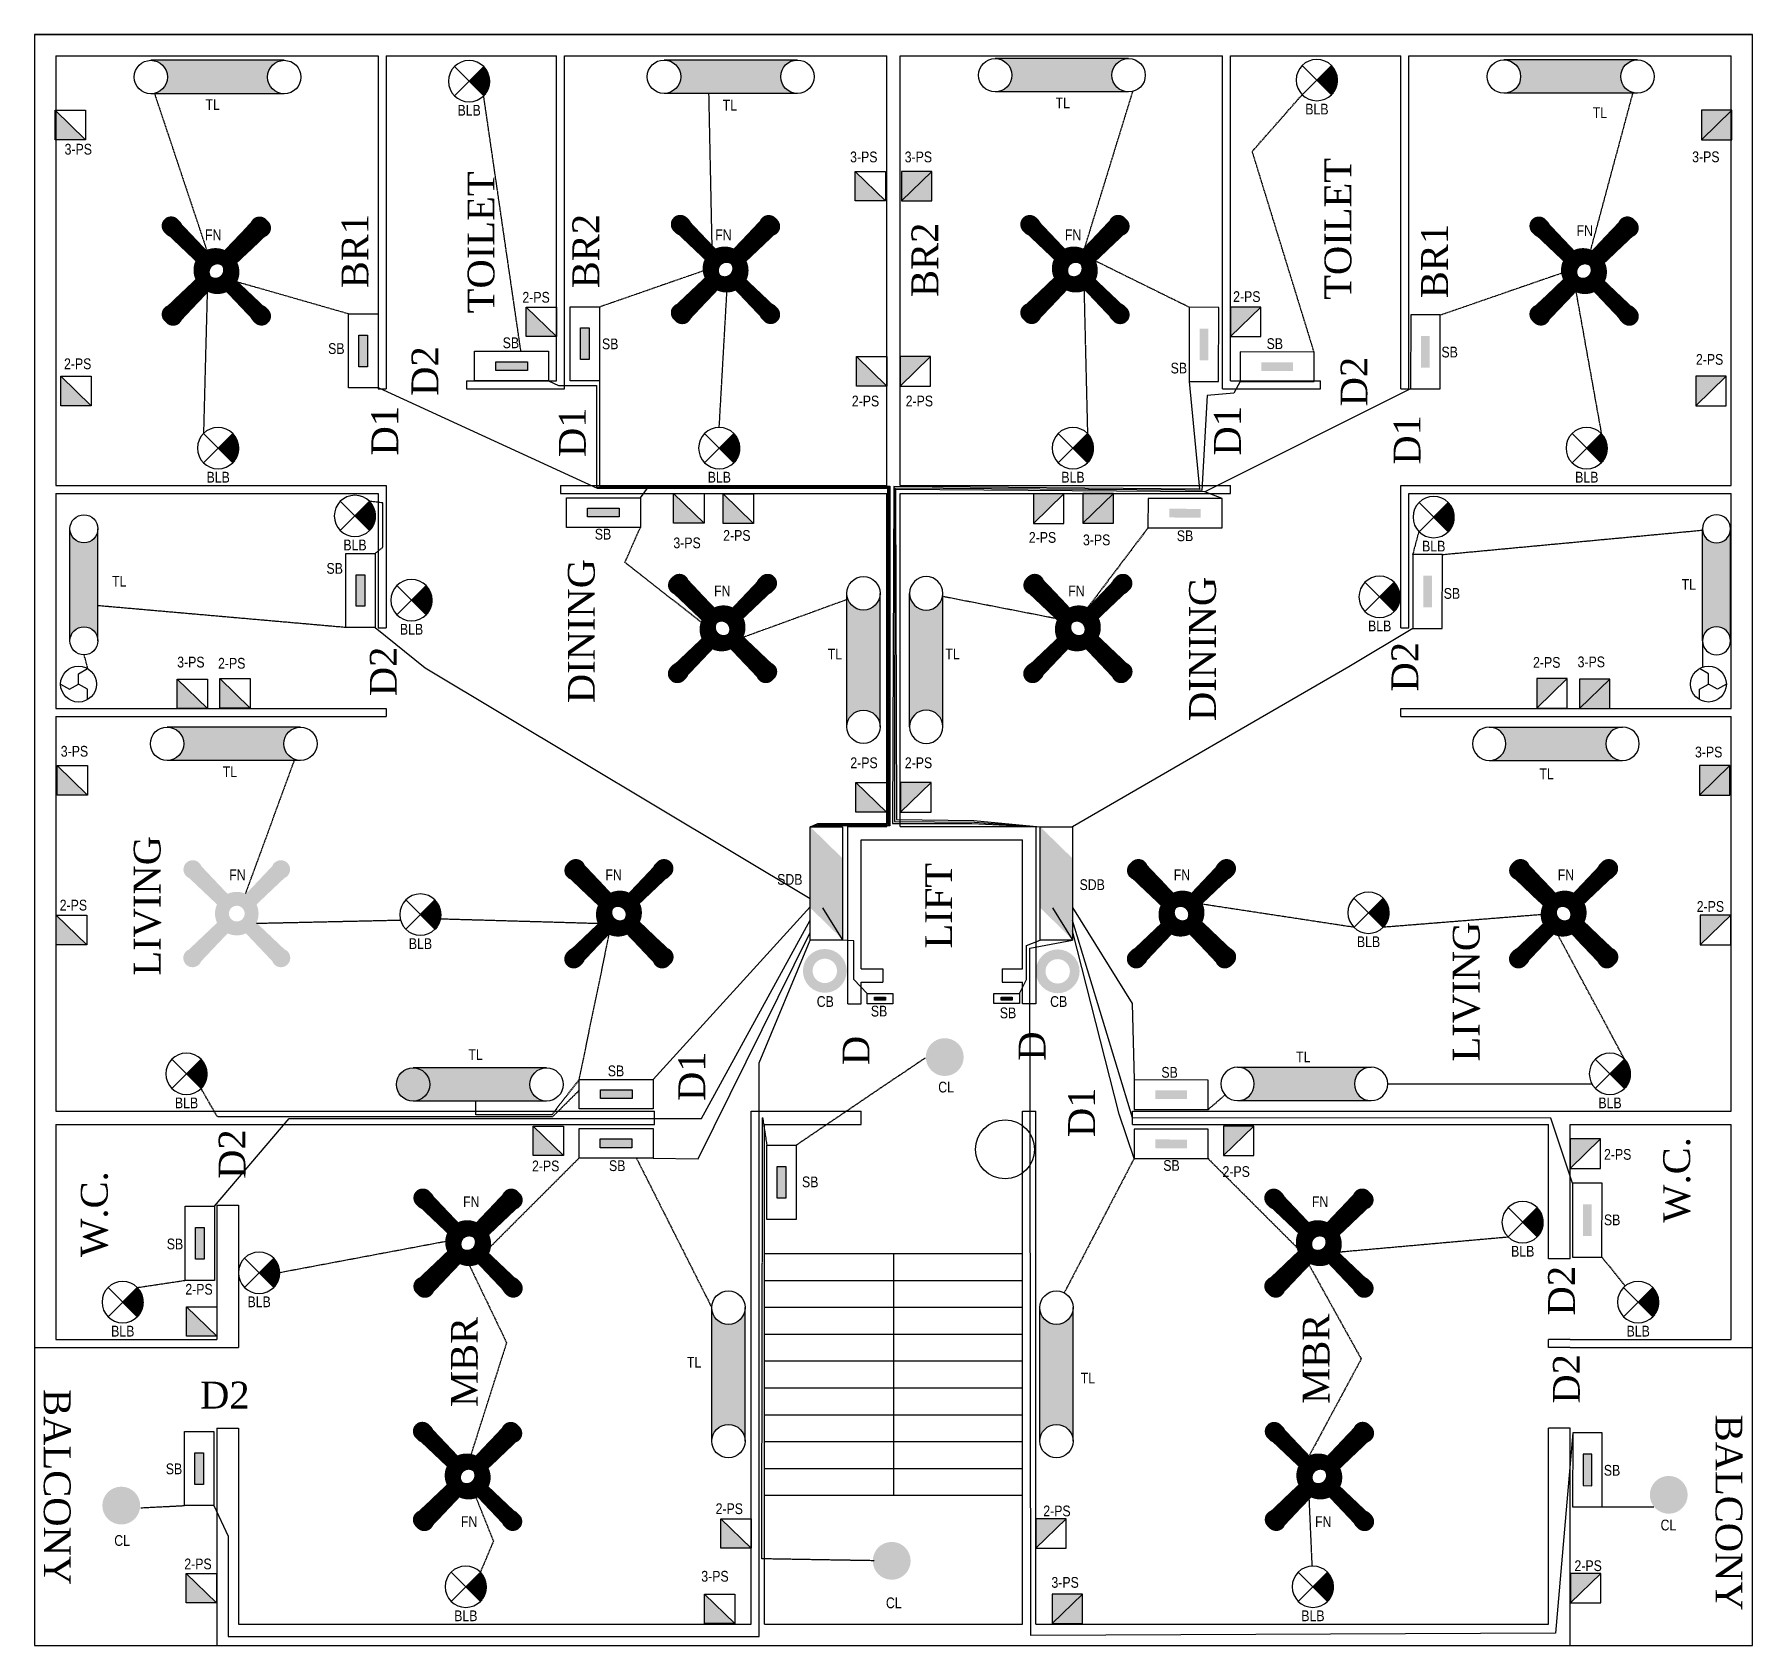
# Model space of a CAD drawing. Header units: inches. Extents: x 633521 to 2450508, y -834496 to 165976.
# Drawn here: x 2400976 to 2416976, y 145170 to 160170 of the extents above; entities that cross this region are included whole.
import ezdxf
from ezdxf.enums import TextEntityAlignment as Align

# ---------------------------------------------------------------- set-up
doc = ezdxf.new("R2010")
doc.units = ezdxf.units.IN
doc.header["$MEASUREMENT"] = 0
doc.linetypes.add('ACAD_ISO0 W100', pattern=[15, 12, -3])
doc.linetypes.add('ACAD_ISO02W100', pattern=[15, 12, -3])
doc.styles.get("Standard").update_dxf_attribs({"font": 'technic_.ttf'})
pattern_1 = [(45, (2403655.29702, 112479.94596), (-0.1026819143, 0.1026819143), [])]
pattern_2 = [(45, (2401311.29702, 121529.44596), (-0.1026819143, 0.1026819143), [])]
pattern_3 = [(45, (2406052.29702, 121543.94596), (-0.1026819143, 0.1026819143), [])]
pattern_4 = [(45, (2403650.77737, 110307.94501), (-0.1026819143, 0.1026819143), [])]
pattern_5 = [(135, (2442856.255, 150624.8525), (-0.1026819143, -0.1026819143), [])]
pattern_6 = [(135, (2443821.05899, 153280.33284), (-0.1026819143, -0.1026819143), [])]

msp = doc.modelspace()

# ---------------------------------------------------------------- texts
at = {"color": 18, "true_color": 0x000000, "char_height": 100, "attachment_point": 1}
for s, width, insert in [('{\\C256;TL}', 4737.5, (2402569.8, 159566.2)), ('{\\C256;TL}', 4737.5, (2407384.9, 159561.2)), ('{\\C256;TL}', 4737.5, (2410484.9, 159582.3)), ('{\\C7;BLB}', 425.5, (2412810.2, 159524.3)), ('{\\C7;BLB}', 425.5, (2404916.2, 159513.8)), ('{\\C256;TL}', 4737.5, (2415486.2, 159491.4)), ('{\\C256;3-PS}', 4737.5, (2401257.4, 159151.2)), ('{\\C256;3-PS}', 4737.5, (2408571.9, 159079.2)), ('{\\C256;3-PS}', 4737.5, (2409080.4, 159079.2)), ('{\\C256;3-PS}', 4737.5, (2416412.9, 159080.2)), ('{\\C256;FN}', 4737.5, (2402564.9, 158354)), ('{\\C256;FN}', 4737.5, (2407316.4, 158354)), ('{\\C256;FN}', 4737.5, (2410571.4, 158354)), ('{\\C256;FN}', 4737.5, (2415336.9, 158393)), ('{\\C256;2-PS}', 4737.5, (2405520.4, 157772.4)), ('{\\C256;2-PS}', 4737.5, (2412138.4, 157778.9)), ('{\\C256;SB}', 4737.5, (2403711.4, 157295.4)), ('{\\C256;SB}', 4737.5, (2405336.7, 157348.7)), ('{\\C256;SB}', 4737.5, (2406261.2, 157338.7)), ('{\\C256;SB}', 4737.5, (2412450.1, 157340.9)), ('{\\C256;2-PS}', 4737.5, (2401251.9, 157153.4)), ('{\\C256;SB}', 4737.5, (2414078.3, 157262.7)), ('{\\C256;2-PS}', 4737.5, (2416447.9, 157194.4)), ('{\\C256;SB}', 4737.5, (2411556.4, 157113.6)), ('{\\C256;2-PS}', 4737.5, (2408587.9, 156806.9)), ('{\\C256;2-PS}', 4737.5, (2409089.4, 156806.9)), ('{\\C7;BLB}', 425.5, (2402579.2, 156097.8)), ('{\\C7;BLB}', 425.5, (2407245.7, 156097.8)), ('{\\C7;BLB}', 425.5, (2410538.7, 156097.8)), ('{\\C7;BLB}', 425.5, (2415323.2, 156097.8)), ('{\\C256;SB}', 4737.5, (2406194.5, 155567.5)), ('{\\C256;2-PS}', 4737.5, (2407389.9, 155555.4)), ('{\\C256;2-PS}', 4737.5, (2410235.9, 155536.9)), ('{\\C256;SB}', 4737.5, (2411614.2, 155552.2)), ('{\\C7;BLB}', 425.5, (2403853.2, 155466.8)), ('{\\C256;3-PS}', 4737.5, (2406926.4, 155486.2)), ('{\\C256;3-PS}', 4737.5, (2410740.4, 155514.2)), ('{\\C7;BLB}', 425.5, (2413898.1, 155456)), ('{\\C256;SB}', 4737.5, (2403696.1, 155248.8)), ('{\\C256;TL}', 4737.5, (2401698.9, 155129)), ('{\\C256;TL}', 4737.5, (2416314.5, 155099.4)), ('{\\C256;FN}', 4737.5, (2407304.9, 155039)), ('{\\C256;FN}', 4737.5, (2410602.9, 155039)), ('{\\C256;SB}', 4737.5, (2414099.3, 155015.4)), ('{\\C7;BLB}', 425.5, (2404379.8, 154682.2)), ('{\\C7;BLB}', 425.5, (2413394.7, 154712.8)), ('{\\C256;TL}', 4737.5, (2408362.7, 154451)), ('{\\C256;TL}', 4737.5, (2409458.3, 154452.7)), ('{\\C256;3-PS}', 4737.5, (2402305.9, 154376.2)), ('{\\C256;2-PS}', 4737.5, (2402686.4, 154365.4)), ('{\\C256;2-PS}', 4737.5, (2414931.4, 154373.4)), ('{\\C256;3-PS}', 4737.5, (2415345.9, 154378.2)), ('{\\C256;3-PS}', 4737.5, (2401221.9, 153546.2)), ('{\\C256;2-PS}', 4737.5, (2408573.9, 153438.9)), ('{\\C256;2-PS}', 4737.5, (2409081.4, 153438.9)), ('{\\C256;3-PS}', 4737.5, (2416439.4, 153539.2)), ('{\\C256;TL}', 4737.5, (2402730.2, 153355.4)), ('{\\C256;TL}', 4737.5, (2414991, 153336.2)), ('{\\C256;FN}', 4737.5, (2402790.4, 152396)), ('{\\C256;FN}', 4737.5, (2406293.4, 152396)), ('{\\C256;SDB}', 4737.5, (2407892.8, 152353.4)), ('{\\C256;FN}', 4737.5, (2411584.9, 152396)), ('{\\C256;FN}', 4737.5, (2415161.4, 152396)), ('{\\C256;SDB}', 4737.5, (2410708.3, 152304.4)), ('{\\C256;2-PS}', 4737.5, (2401212, 152113.8)), ('{\\C256;2-PS}', 4737.5, (2416455.4, 152101.4)), ('{\\C7;BLB}', 425.5, (2404462.7, 151755.3)), ('{\\C7;BLB}', 425.5, (2413291.2, 151772.8)), ('{\\C256;CB}', 4737.5, (2408260.9, 151216.4)), ('{\\C256;CB}', 4737.5, (2410434.4, 151216.4)), ('{\\C256;SB}', 4737.5, (2408764.9, 151127.1)), ('{\\C256;SB}', 4737.5, (2409965.7, 151110.7)), ('{\\C256;TL}', 4737.5, (2405017, 150722.8)), ('{\\C256;SB}', 4737.5, (2406315.4, 150570.9)), ('{\\C256;TL}', 4737.5, (2412725.5, 150700.5)), ('{\\C256;CL}', 4737.5, (2409392.4, 150420)), ('{\\C256;SB}', 4737.5, (2411470.5, 150557.2)), ('{\\C7;BLB}', 425.5, (2402284.7, 150272.8)), ('{\\C7;BLB}', 425.5, (2415539.7, 150272.8)), ('{\\C256;2-PS}', 4737.5, (2415591.9, 149793.4)), ('{\\C256;2-PS}', 4737.5, (2405609.9, 149685.4)), ('{\\C256;SB}', 4737.5, (2406326.4, 149688.3)), ('{\\C256;SB}', 4737.5, (2411487.9, 149690.3)), ('{\\C256;2-PS}', 4737.5, (2412039.4, 149633.4)), ('{\\C256;SB}', 4737.5, (2408123.6, 149537.3)), ('{\\C256;FN}', 4737.5, (2404967.9, 149352.5)), ('{\\C256;FN}', 4737.5, (2412872.4, 149352.5)), ('{\\C256;SB}', 4737.5, (2415591.2, 149183.6)), ('{\\C256;SB}', 4737.5, (2402208.9, 148959.2)), ('{\\C7;BLB}', 425.5, (2414726.7, 148891.3)), ('{\\C256;2-PS}', 4737.5, (2402381.5, 148537.6)), ('{\\C7;BLB}', 425.5, (2402960.7, 148420.8)), ('{\\C7;BLB}', 425.5, (2401690.7, 148147.8)), ('{\\C7;BLB}', 425.5, (2415802.2, 148147.8)), ('{\\C256;TL}', 4737.5, (2407052.1, 147858.7)), ('{\\C256;TL}', 4737.5, (2410719.9, 147711.1)), ('{\\C256;SB}', 4737.5, (2402199.7, 146865.8)), ('{\\C256;SB}', 4737.5, (2415590.4, 146852.2)), ('{\\C256;2-PS}', 4737.5, (2407319.4, 146494.9)), ('{\\C256;2-PS}', 4737.5, (2410370.4, 146473.9)), ('{\\C256;FN}', 4737.5, (2404947.9, 146375)), ('{\\C256;FN}', 4737.5, (2412900.9, 146375)), ('{\\C256;CL}', 4737.5, (2416118.9, 146343)), ('{\\C256;CL}', 4737.5, (2401719.9, 146199)), ('{\\C256;2-PS}', 4737.5, (2402371.9, 145980.4)), ('{\\C256;2-PS}', 4737.5, (2415316.9, 145964.4)), ('{\\C256;3-PS}', 4737.5, (2407185.9, 145865.7)), ('{\\C256;3-PS}', 4737.5, (2410446.4, 145808.8)), ('{\\C256;CL}', 4737.5, (2408905.4, 145618.5)), ('{\\C7;BLB}', 425.5, (2404885.2, 145497.8)), ('{\\C7;BLB}', 425.5, (2412773.2, 145497.8))]:
    msp.add_mtext_dynamic_manual_height_columns(s, width=width, gutter_width=1250, heights=[0], dxfattribs=dict(at, insert=insert))
at = {"color": 18, "true_color": 0x000000, "char_height": 250, "width": 2657.208, "attachment_point": 1}
for s, insert, rotation in [('{\\fTimes New Roman|b0|i0|c0|p18;TOILET}', (2405009.9, 157573.3), 90.00709), ('{\\fTimes New Roman|b0|i0|c0|p18;TOILET}', (2412989.1, 157698.8), 90.00709), ('{\\fTimes New Roman|b0|i0|c0|p18;BR1}', (2403836.4, 157806.6), 90.00709), ('{\\fTimes New Roman|b0|i0|c0|p18;BR2}', (2405985.5, 157806), 90.00709), ('{\\fTimes New Roman|b0|i0|c0|p18;BR2}', (2409142.6, 157725.2), 90.00709), ('{\\fTimes New Roman|b0|i0|c0|p18;BR1}', (2413888.4, 157713.8), 90.00709), ('{\\fTimes New Roman|b0|i0|c0|p18;D2}', (2404487.6, 156805.2), 90.00709), ('{\\fTimes New Roman|b0|i0|c0|p18;D2}', (2413139.1, 156707.1), 90.00709), ('{\\fTimes New Roman|b0|i0|c0|p18;D1}', (2404114.1, 156249.9), 90.00709), ('{\\fTimes New Roman|b0|i0|c0|p18;D1}', (2405860.6, 156235.5), 90.00709), ('{\\fTimes New Roman|b0|i0|c0|p18;D1}', (2411960.3, 156249), 90.00709), ('{\\fTimes New Roman|b0|i0|c0|p18;D1}', (2413633.1, 156164.4), 90.00709), ('{\\fTimes New Roman|b0|i0|c0|p18;DINING}', (2405944, 153944), 90.00709), ('{\\fTimes New Roman|b0|i0|c0|p18;DINING}', (2411728.1, 153777.7), 90.00709), ('{\\fTimes New Roman|b0|i0|c0|p18;D2}', (2404099.8, 154008.9), 90.00709), ('{\\fTimes New Roman|b0|i0|c0|p18;D2}', (2413612.3, 154052.2), 90.00709), ('{\\fTimes New Roman|b0|i0|c0|p18;LIVING}', (2401901.1, 151407.4), 90.00709), ('{\\fTimes New Roman|b0|i0|c0|p18;LIFT}', (2409271.1, 151660.3), 90.00709), ('{\\fTimes New Roman|b0|i0|c0|p18;LIVING}', (2414184, 150607.7), 90.00709), ('{\\fTimes New Roman|b0|i0|c0|p18;D}', (2408501.6, 150574.2), 90.00709), ('{\\fTimes New Roman|b0|i0|c0|p18;D}', (2410141.3, 150615.3), 90.00709), ('{\\fTimes New Roman|b0|i0|c0|p18;D1}', (2406972.6, 150240.5), 90.00709), ('{\\fTimes New Roman|b0|i0|c0|p18;D1}', (2410602.1, 149904.6), 90.00709), ('{\\fTimes New Roman|b0|i0|c0|p18;D2}', (2402691.9, 149515.2), 90.00709), ('{\\fTimes New Roman|b0|i0|c0|p18;W.C.}', (2416143, 149106.8), 90.00709), ('{\\fTimes New Roman|b0|i0|c0|p18;W.C.}', (2401408.5, 148789), 90.00709), ('{\\fTimes New Roman|b0|i0|c0|p18;D2}', (2415070.9, 148243.5), 90.00709), ('{\\fTimes New Roman|b0|i0|c0|p18;MBR}', (2404854.6, 147391.5), 90.00709), ('{\\fTimes New Roman|b0|i0|c0|p18;MBR}', (2412785.8, 147420.7), 90.00709), ('{\\fTimes New Roman|b0|i0|c0|p18;D2}', (2415116.5, 147422.9), 90.00709), ('{\\fTimes New Roman|b0|i0|c0|p18;BALCONY}', (2401313.9, 147558.5), 270.00709), ('{\\fTimes New Roman|b0|i0|c0|p18;D2}', (2402519.1, 147627.5), 0.00709), ('{\\fTimes New Roman|b0|i0|c0|p18;BALCONY}', (2416880.5, 147320.8), 270.00709)]:
    msp.add_mtext(s, dxfattribs=dict(at, insert=insert, rotation=rotation))

# ---------------------------------------------------------------- blocks, each defined once
blk = doc.blocks.new('D-ZIGZAG')
for points in [[(-2.5, 0), (-1.25, -0.72), (0, 0)], [(0, 0), (0, 1.44), (1.25, 2.17)], [(1.25, -2.17), (1.25, -0.72), (0, 0)]]:
    blk.add_lwpolyline(points)
blk = doc.blocks.new('D-LINK')
for p, q in [((4, 1), (-4, 1)), ((4, -1), (-4, -1))]:
    blk.add_line(p, q)
for centre in [(-4, 0), (4, 0)]:
    blk.add_circle(centre, 1)
blk = doc.blocks.new('D-LAMP')
for p, q in [((-1.77, -1.77), (1.77, 1.77)), ((-1.77, 1.77), (1.77, -1.77))]:
    blk.add_line(p, q)
blk.add_circle((0, 0), 2.5)
at = {"color": 2}
blk.add_attdef('INDICATOR-LAMP', text='', height=2.5, dxfattribs=at).set_placement((0, 4.69), align=Align.MIDDLE)

# ---------------------------------------------------------------- hatches: boundary and pattern name
at = {"lineweight": 211, "true_color": 0x000000}
h = msp.add_hatch(color=18, dxfattribs=at)
h.dxf.hatch_style = 1
h.paths.add_polyline_path([(2403303, 159617.9, -0.4142136), (2403147.7, 159773.2, -0.4142136), (2403303, 159928.5), (2402060.4, 159928.5, -0.4142136), (2402215.7, 159773.2, -0.4142136), (2402060.4, 159617.9)])
h = msp.add_hatch(color=18, dxfattribs=at)
h.dxf.hatch_style = 1
h.paths.add_polyline_path([(2402060.4, 159928.5, -0.4142136), (2402215.7, 159773.2, -0.4142136), (2402060.4, 159617.9), (2403303, 159617.9, -0.4142136), (2403147.7, 159773.2, -0.4142136), (2403303, 159928.5)])
at = {"true_color": 0x000000}
h = msp.add_hatch(dxfattribs=at)
h.set_pattern_fill('ANSI31', color=18)
h.set_pattern_definition([(45, (69306.43466, 94324.57226), (-0.088388347648, 0.088388347648), [])])
h.paths.add_polyline_path([(2405216.1, 159734.3, 0.1989124), (2405159.7, 159870.3), (2405023.7, 159734.3), (2405159.7, 159598.3, 0.1989124)])
at = {"lineweight": 211, "true_color": 0x000000}
h = msp.add_hatch(color=18, dxfattribs=at)
h.dxf.hatch_style = 1
h.paths.add_polyline_path([(2408081.5, 159620.9, -0.4142136), (2407926.2, 159776.2, -0.4142136), (2408081.5, 159931.5), (2406838.9, 159931.5, -0.4142136), (2406994.2, 159776.2, -0.4142136), (2406838.9, 159620.9)])
h = msp.add_hatch(color=18, dxfattribs=at)
h.dxf.hatch_style = 1
h.paths.add_polyline_path([(2406838.9, 159931.5, -0.4142136), (2406994.2, 159776.2, -0.4142136), (2406838.9, 159620.9), (2408081.5, 159620.9, -0.4142136), (2407926.2, 159776.2, -0.4142136), (2408081.5, 159931.5)])
h = msp.add_hatch(color=18, dxfattribs=at)
h.dxf.hatch_style = 1
h.paths.add_polyline_path([(2411165.5, 159634.4, -0.4142136), (2411010.2, 159789.7, -0.4142136), (2411165.5, 159945), (2409922.9, 159945, -0.4142136), (2410078.2, 159789.7, -0.4142136), (2409922.9, 159634.4)])
h = msp.add_hatch(color=18, dxfattribs=at)
h.dxf.hatch_style = 1
h.paths.add_polyline_path([(2409922.9, 159945, -0.4142136), (2410078.2, 159789.7, -0.4142136), (2409922.9, 159634.4), (2411165.5, 159634.4, -0.4142136), (2411010.2, 159789.7, -0.4142136), (2411165.5, 159945)])
at = {"true_color": 0x000000}
h = msp.add_hatch(dxfattribs=at)
h.set_pattern_fill('ANSI31', color=18)
h.set_pattern_definition([(45, (77200.43466, 94335.07226), (-0.088388347648, 0.088388347648), [])])
h.paths.add_polyline_path([(2413110.1, 159744.8, 0.1989124), (2413053.7, 159880.8), (2412917.7, 159744.8), (2413053.7, 159608.8, 0.1989124)])
at = {"lineweight": 211, "true_color": 0x000000}
h = msp.add_hatch(color=18, dxfattribs=at)
h.dxf.hatch_style = 1
h.paths.add_polyline_path([(2415903, 159621.9, -0.4142136), (2415747.7, 159777.2, -0.4142136), (2415903, 159932.5), (2414660.4, 159932.5, -0.4142136), (2414815.7, 159777.2, -0.4142136), (2414660.4, 159621.9)])
h = msp.add_hatch(color=18, dxfattribs=at)
h.dxf.hatch_style = 1
h.paths.add_polyline_path([(2414660.4, 159932.5, -0.4142136), (2414815.7, 159777.2, -0.4142136), (2414660.4, 159621.9), (2415903, 159621.9, -0.4142136), (2415747.7, 159777.2, -0.4142136), (2415903, 159932.5)])
at = {"true_color": 0xed1f24}
h = msp.add_hatch(color=240, dxfattribs=at)
h.dxf.hatch_style = 1
h.paths.add_polyline_path([(2401169.7, 159463.5), (2401169.7, 159189), (2401452.7, 159189)])
at = {"true_color": 0x642165}
h = msp.add_hatch(color=219, dxfattribs=at)
h.dxf.hatch_style = 1
h.paths.add_polyline_path([(2401169.7, 159189), (2401452.7, 159189), (2401169.7, 159463.5)])
at = {"true_color": 0x000000}
h = msp.add_hatch(color=18, dxfattribs=at)
h.dxf.hatch_style = 1
h.paths.add_polyline_path([(2401169.7, 159463.5), (2401169.7, 159189), (2401452.7, 159189)])
at = {"true_color": 0xed1f24}
h = msp.add_hatch(color=240, dxfattribs=at)
h.dxf.hatch_style = 1
h.paths.add_polyline_path([(2416782, 159463.5), (2416499, 159463.5), (2416499, 159189)])
at = {"true_color": 0x642165}
h = msp.add_hatch(color=219, dxfattribs=at)
h.dxf.hatch_style = 1
h.paths.add_polyline_path([(2416782, 159463.5), (2416499, 159189), (2416782, 159189)])
at = {"true_color": 0x000000}
h = msp.add_hatch(color=18, dxfattribs=at)
h.dxf.hatch_style = 1
h.paths.add_polyline_path([(2416499, 159189), (2416782, 159189), (2416782, 159463.5)])
at = {"true_color": 0xed1f24}
h = msp.add_hatch(color=240, dxfattribs=at)
h.dxf.hatch_style = 1
h.paths.add_polyline_path([(2408617.7, 158894.5), (2408617.7, 158620), (2408900.7, 158620)])
at = {"true_color": 0x642165}
h = msp.add_hatch(color=219, dxfattribs=at)
h.dxf.hatch_style = 1
h.paths.add_polyline_path([(2408617.7, 158620), (2408900.7, 158620), (2408617.7, 158894.5)])
at = {"true_color": 0x000000}
h = msp.add_hatch(color=18, dxfattribs=at)
h.dxf.hatch_style = 1
h.paths.add_polyline_path([(2408617.7, 158894.5), (2408617.7, 158620), (2408900.7, 158620)])
at = {"true_color": 0xed1f24}
h = msp.add_hatch(color=240, dxfattribs=at)
h.dxf.hatch_style = 1
h.paths.add_polyline_path([(2409334, 158894.5), (2409051, 158894.5), (2409051, 158620)])
at = {"true_color": 0x642165}
h = msp.add_hatch(color=219, dxfattribs=at)
h.dxf.hatch_style = 1
h.paths.add_polyline_path([(2409334, 158894.5), (2409051, 158620), (2409334, 158620)])
at = {"true_color": 0x000000}
h = msp.add_hatch(color=18, dxfattribs=at)
h.dxf.hatch_style = 1
h.paths.add_polyline_path([(2409051, 158620), (2409334, 158620), (2409334, 158894.5)])
at = {"lineweight": 211, "ltscale": 2, "true_color": 0x000000}
h = msp.add_hatch(dxfattribs=at)
h.set_pattern_fill('ANSI31', color=18, scale=1.161713)
h.set_pattern_definition(pattern_2)
h.paths.add_polyline_path([(2402338, 158411.4, 1.5172416), (2402227.8, 158297.8), (2402492.7, 158046.5), (2402514.3, 158035.2), (2402530.2, 158037.4), (2402566.5, 158062.4), (2402615.4, 158013.6, -0.0468246), (2402625.1, 158023.2), (2402573.9, 158074.3), (2402585.3, 158085.7), (2402598.4, 158105.6), (2402601.2, 158122.1), (2402589.3, 158146.5)])
h.paths.add_polyline_path([(2403112.8, 158296.4, 1.5172416), (2403002.6, 158410.1), (2402751.3, 158145.2), (2402740, 158123.6), (2402742.2, 158107.7), (2402767.2, 158071.3), (2402718.4, 158022.4, -0.0468246), (2402728, 158012.7), (2402779.1, 158063.9), (2402790.5, 158052.5), (2402810.4, 158039.5), (2402826.9, 158036.6), (2402851.3, 158048.6)])
h.paths.add_polyline_path([(2402589.3, 157786.5), (2402602.7, 157809.5), (2402600.4, 157825.4), (2402575.4, 157861.7), (2402624.3, 157910.6, -0.0468246), (2402614.7, 157920.3), (2402563.5, 157869.1), (2402552.1, 157880.5), (2402532.3, 157893.6), (2402515.8, 157896.4), (2402492.7, 157886.5), (2402227.8, 157635.3, 1.5172416), (2402338, 157521.6)])
h.paths.add_polyline_path([(2402851.3, 157884.4), (2402828.4, 157897.9), (2402812.5, 157895.6), (2402776.1, 157870.6), (2402727.3, 157919.5, -0.0468246), (2402717.5, 157909.9), (2402768.7, 157858.7), (2402757.4, 157847.3), (2402744.3, 157827.4), (2402741.5, 157811), (2402751.3, 157787.9), (2403002.6, 157523, 1.5172416), (2403112.8, 157636.6)])
h.paths.add_polyline_path([(2402756.4, 157782.5), (2402751.3, 157787.9), (2402741.5, 157811), (2402744.3, 157827.4), (2402757.4, 157847.3), (2402768.7, 157858.7), (2402717.5, 157909.9, -0.3603989), (2402624.3, 157910.6), (2402575.4, 157861.7), (2402600.4, 157825.4), (2402602.7, 157809.5), (2402589.3, 157786.5), (2402585.7, 157782.8, 0.2207578)])
h.paths.add_polyline_path([(2402742.2, 158107.7), (2402740, 158123.6), (2402751.3, 158145.2), (2402756.4, 158150.5, 0.2207578), (2402585.7, 158150.2), (2402589.3, 158146.5), (2402601.2, 158122.1), (2402598.4, 158105.6), (2402585.3, 158085.7), (2402573.9, 158074.3), (2402625.1, 158023.2, -0.3603989), (2402718.4, 158022.4), (2402767.2, 158071.3)])
h.paths.add_polyline_path([(2402615.4, 158013.6), (2402566.5, 158062.4), (2402530.2, 158037.4), (2402514.3, 158035.2), (2402492.7, 158046.5), (2402487.4, 158051.6, 0.2199741), (2402487.4, 157881.5), (2402492.7, 157886.5), (2402515.8, 157896.4), (2402532.3, 157893.6), (2402552.1, 157880.5), (2402563.5, 157869.1), (2402614.7, 157920.3, -0.1727601), (2402598.2, 157966.5, -0.1766406)])
h.paths.add_polyline_path([(2402855, 158052.1), (2402851.3, 158048.6), (2402826.9, 158036.6), (2402810.4, 158039.5), (2402790.5, 158052.5), (2402779.1, 158063.9), (2402728, 158012.7, -0.1727601), (2402744.4, 157966.5, -0.1766406), (2402727.3, 157919.5), (2402776.1, 157870.6), (2402812.5, 157895.6), (2402828.4, 157897.9), (2402851.3, 157884.4), (2402855, 157880.9, 0.2215369)])
h = msp.add_hatch(dxfattribs=at)
h.set_pattern_fill('ANSI31', color=18, scale=1.161713)
h.set_pattern_definition(pattern_3)
h.paths.add_polyline_path([(2407079, 158425.9, 1.5172416), (2406968.8, 158312.3), (2407233.7, 158061), (2407255.3, 158049.7), (2407271.2, 158051.9), (2407307.5, 158076.9), (2407356.4, 158028.1, -0.0468246), (2407366.1, 158037.7), (2407314.9, 158088.8), (2407326.3, 158100.2), (2407339.4, 158120.1), (2407342.2, 158136.6), (2407330.3, 158161)])
h.paths.add_polyline_path([(2407853.8, 158310.9, 1.5172416), (2407743.6, 158424.6), (2407492.3, 158159.7), (2407481, 158138.1), (2407483.2, 158122.2), (2407508.2, 158085.8), (2407459.4, 158036.9, -0.0468246), (2407469, 158027.2), (2407520.1, 158078.4), (2407531.5, 158067), (2407551.4, 158054), (2407567.9, 158051.1), (2407592.3, 158063.1)])
h.paths.add_polyline_path([(2407330.3, 157801), (2407343.7, 157824), (2407341.4, 157839.9), (2407316.4, 157876.2), (2407365.3, 157925.1, -0.0468246), (2407355.7, 157934.8), (2407304.5, 157883.6), (2407293.1, 157895), (2407273.3, 157908.1), (2407256.8, 157910.9), (2407233.7, 157901), (2406968.8, 157649.8, 1.5172416), (2407079, 157536.1)])
h.paths.add_polyline_path([(2407592.3, 157898.9), (2407569.4, 157912.4), (2407553.5, 157910.1), (2407517.1, 157885.1), (2407468.3, 157934, -0.0468246), (2407458.5, 157924.4), (2407509.7, 157873.2), (2407498.4, 157861.8), (2407485.3, 157841.9), (2407482.5, 157825.5), (2407492.3, 157802.4), (2407743.6, 157537.5, 1.5172416), (2407853.8, 157651.1)])
h.paths.add_polyline_path([(2407497.4, 157797), (2407492.3, 157802.4), (2407482.5, 157825.5), (2407485.3, 157841.9), (2407498.4, 157861.8), (2407509.7, 157873.2), (2407458.5, 157924.4, -0.3603989), (2407365.3, 157925.1), (2407316.4, 157876.2), (2407341.4, 157839.9), (2407343.7, 157824), (2407330.3, 157801), (2407326.7, 157797.3, 0.2207578)])
h.paths.add_polyline_path([(2407483.2, 158122.2), (2407481, 158138.1), (2407492.3, 158159.7), (2407497.4, 158165, 0.2207578), (2407326.7, 158164.7), (2407330.3, 158161), (2407342.2, 158136.6), (2407339.4, 158120.1), (2407326.3, 158100.2), (2407314.9, 158088.8), (2407366.1, 158037.7, -0.3603989), (2407459.4, 158036.9), (2407508.2, 158085.8)])
h.paths.add_polyline_path([(2407356.4, 158028.1), (2407307.5, 158076.9), (2407271.2, 158051.9), (2407255.3, 158049.7), (2407233.7, 158061), (2407228.4, 158066.1, 0.2199741), (2407228.4, 157896), (2407233.7, 157901), (2407256.8, 157910.9), (2407273.3, 157908.1), (2407293.1, 157895), (2407304.5, 157883.6), (2407355.7, 157934.8, -0.1727601), (2407339.2, 157981, -0.1766406)])
h.paths.add_polyline_path([(2407596, 158066.6), (2407592.3, 158063.1), (2407567.9, 158051.1), (2407551.4, 158054), (2407531.5, 158067), (2407520.1, 158078.4), (2407469, 158027.2, -0.1727601), (2407485.4, 157981, -0.1766406), (2407468.3, 157934), (2407517.1, 157885.1), (2407553.5, 157910.1), (2407569.4, 157912.4), (2407592.3, 157898.9), (2407596, 157895.4, 0.2215369)])
h = msp.add_hatch(dxfattribs=at)
h.set_pattern_fill('ANSI31', color=18, scale=1.161713)
h.set_pattern_definition(pattern_3)
h.paths.add_polyline_path([(2410997.8, 158425.9, -1.5172416), (2411108, 158312.3), (2410843.1, 158061), (2410821.5, 158049.7), (2410805.6, 158051.9), (2410769.2, 158076.9), (2410720.4, 158028.1, 0.0468246), (2410710.6, 158037.7), (2410761.8, 158088.8), (2410750.5, 158100.2), (2410737.4, 158120.1), (2410734.6, 158136.6), (2410746.5, 158161)])
h.paths.add_polyline_path([(2410223, 158310.9, -1.5172416), (2410333.2, 158424.6), (2410584.4, 158159.7), (2410595.8, 158138.1), (2410593.5, 158122.2), (2410568.6, 158085.8), (2410617.4, 158036.9, 0.0468246), (2410607.8, 158027.2), (2410556.6, 158078.4), (2410545.3, 158067), (2410525.4, 158054), (2410508.9, 158051.1), (2410484.5, 158063.1)])
h.paths.add_polyline_path([(2410746.5, 157801), (2410733.1, 157824), (2410735.3, 157839.9), (2410760.3, 157876.2), (2410711.5, 157925.1, 0.0468246), (2410721.1, 157934.8), (2410772.3, 157883.6), (2410783.6, 157895), (2410803.5, 157908.1), (2410820, 157910.9), (2410843.1, 157901), (2411108, 157649.8, -1.5172416), (2410997.8, 157536.1)])
h.paths.add_polyline_path([(2410484.5, 157898.9), (2410507.4, 157912.4), (2410523.3, 157910.1), (2410559.7, 157885.1), (2410608.5, 157934, 0.0468246), (2410618.2, 157924.4), (2410567.1, 157873.2), (2410578.4, 157861.8), (2410591.5, 157841.9), (2410594.3, 157825.5), (2410584.4, 157802.4), (2410333.2, 157537.5, -1.5172416), (2410223, 157651.1)])
h.paths.add_polyline_path([(2410579.4, 157797), (2410584.4, 157802.4), (2410594.3, 157825.5), (2410591.5, 157841.9), (2410578.4, 157861.8), (2410567.1, 157873.2), (2410618.2, 157924.4, 0.3603989), (2410711.5, 157925.1), (2410760.3, 157876.2), (2410735.3, 157839.9), (2410733.1, 157824), (2410746.5, 157801), (2410750, 157797.3, -0.2207578)])
h.paths.add_polyline_path([(2410593.5, 158122.2), (2410595.8, 158138.1), (2410584.4, 158159.7), (2410579.4, 158165, -0.2207578), (2410750, 158164.7), (2410746.5, 158161), (2410734.6, 158136.6), (2410737.4, 158120.1), (2410750.5, 158100.2), (2410761.8, 158088.8), (2410710.6, 158037.7, 0.3603989), (2410617.4, 158036.9), (2410568.6, 158085.8)])
h.paths.add_polyline_path([(2410720.4, 158028.1), (2410769.2, 158076.9), (2410805.6, 158051.9), (2410821.5, 158049.7), (2410843.1, 158061), (2410848.4, 158066.1, -0.2199741), (2410848.4, 157896), (2410843.1, 157901), (2410820, 157910.9), (2410803.5, 157908.1), (2410783.6, 157895), (2410772.3, 157883.6), (2410721.1, 157934.8, 0.1727601), (2410737.5, 157981, 0.1766406)])
h.paths.add_polyline_path([(2410480.7, 158066.6), (2410484.5, 158063.1), (2410508.9, 158051.1), (2410525.4, 158054), (2410545.3, 158067), (2410556.6, 158078.4), (2410607.8, 158027.2, 0.1727601), (2410591.4, 157981, 0.1766406), (2410608.5, 157934), (2410559.7, 157885.1), (2410523.3, 157910.1), (2410507.4, 157912.4), (2410484.5, 157898.9), (2410480.7, 157895.4, -0.2215369)])
h = msp.add_hatch(dxfattribs=at)
h.set_pattern_fill('ANSI31', color=18, scale=1.161713)
h.set_pattern_definition(pattern_2)
h.paths.add_polyline_path([(2415738.8, 158411.4, -1.5172416), (2415849, 158297.8), (2415584.1, 158046.5), (2415562.5, 158035.2), (2415546.6, 158037.4), (2415510.2, 158062.4), (2415461.4, 158013.6, 0.0468246), (2415451.6, 158023.2), (2415502.8, 158074.3), (2415491.5, 158085.7), (2415478.4, 158105.6), (2415475.6, 158122.1), (2415487.5, 158146.5)])
h.paths.add_polyline_path([(2414964, 158296.4, -1.5172416), (2415074.2, 158410.1), (2415325.4, 158145.2), (2415336.8, 158123.6), (2415334.5, 158107.7), (2415309.6, 158071.3), (2415358.4, 158022.4, 0.0468246), (2415348.8, 158012.7), (2415297.6, 158063.9), (2415286.3, 158052.5), (2415266.4, 158039.5), (2415249.9, 158036.6), (2415225.5, 158048.6)])
h.paths.add_polyline_path([(2415487.5, 157786.5), (2415474.1, 157809.5), (2415476.3, 157825.4), (2415501.3, 157861.7), (2415452.5, 157910.6, 0.0468246), (2415462.1, 157920.3), (2415513.3, 157869.1), (2415524.6, 157880.5), (2415544.5, 157893.6), (2415561, 157896.4), (2415584.1, 157886.5), (2415849, 157635.3, -1.5172416), (2415738.8, 157521.6)])
h.paths.add_polyline_path([(2415225.5, 157884.4), (2415248.4, 157897.9), (2415264.3, 157895.6), (2415300.7, 157870.6), (2415349.5, 157919.5, 0.0468246), (2415359.2, 157909.9), (2415308.1, 157858.7), (2415319.4, 157847.3), (2415332.5, 157827.4), (2415335.3, 157811), (2415325.4, 157787.9), (2415074.2, 157523, -1.5172416), (2414964, 157636.6)])
h.paths.add_polyline_path([(2415320.4, 157782.5), (2415325.4, 157787.9), (2415335.3, 157811), (2415332.5, 157827.4), (2415319.4, 157847.3), (2415308.1, 157858.7), (2415359.2, 157909.9, 0.3603989), (2415452.5, 157910.6), (2415501.3, 157861.7), (2415476.3, 157825.4), (2415474.1, 157809.5), (2415487.5, 157786.5), (2415491, 157782.8, -0.2207578)])
h.paths.add_polyline_path([(2415334.5, 158107.7), (2415336.8, 158123.6), (2415325.4, 158145.2), (2415320.4, 158150.5, -0.2207578), (2415491, 158150.2), (2415487.5, 158146.5), (2415475.6, 158122.1), (2415478.4, 158105.6), (2415491.5, 158085.7), (2415502.8, 158074.3), (2415451.6, 158023.2, 0.3603989), (2415358.4, 158022.4), (2415309.6, 158071.3)])
h.paths.add_polyline_path([(2415461.4, 158013.6), (2415510.2, 158062.4), (2415546.6, 158037.4), (2415562.5, 158035.2), (2415584.1, 158046.5), (2415589.4, 158051.6, -0.2199741), (2415589.4, 157881.5), (2415584.1, 157886.5), (2415561, 157896.4), (2415544.5, 157893.6), (2415524.6, 157880.5), (2415513.3, 157869.1), (2415462.1, 157920.3, 0.1727601), (2415478.5, 157966.5, 0.1766406)])
h.paths.add_polyline_path([(2415221.7, 158052.1), (2415225.5, 158048.6), (2415249.9, 158036.6), (2415266.4, 158039.5), (2415286.3, 158052.5), (2415297.6, 158063.9), (2415348.8, 158012.7, 0.1727601), (2415332.4, 157966.5, 0.1766406), (2415349.5, 157919.5), (2415300.7, 157870.6), (2415264.3, 157895.6), (2415248.4, 157897.9), (2415225.5, 157884.4), (2415221.7, 157880.9, -0.2215369)])
at = {"true_color": 0xed1f24}
h = msp.add_hatch(color=240, dxfattribs=at)
h.dxf.hatch_style = 1
h.paths.add_polyline_path([(2405555.4, 157630.4), (2405555.4, 157356), (2405838.4, 157356)])
h = msp.add_hatch(color=240, dxfattribs=at)
h.dxf.hatch_style = 1
h.paths.add_polyline_path([(2412396.4, 157630.4), (2412113.4, 157630.4), (2412113.4, 157356)])
at = {"true_color": 0x000000}
h = msp.add_hatch(color=18, dxfattribs=at)
h.dxf.hatch_style = 1
h.paths.add_polyline_path([(2404079.2, 157370.3), (2404079.2, 157076), (2403998.2, 157076), (2403998.2, 157370.3)])
h = msp.add_hatch(color=18, dxfattribs=at)
h.dxf.hatch_style = 1
h.paths.add_polyline_path([(2406141.7, 157436.8), (2406141.7, 157142.5), (2406060.7, 157142.5), (2406060.7, 157436.8)])
h = msp.add_hatch(color=18, dxfattribs=at)
h.dxf.hatch_style = 1
h.paths.add_polyline_path([(2411826.3, 157431.4), (2411825.8, 157137.2), (2411906.7, 157137), (2411907.3, 157431.3)])
h = msp.add_hatch(color=18, dxfattribs=at)
h.dxf.hatch_style = 1
h.paths.add_polyline_path([(2413888.7, 157361.1), (2413888.2, 157066.8), (2413969.1, 157066.6), (2413969.6, 157360.9)])
h = msp.add_hatch(color=18, dxfattribs=at)
h.dxf.hatch_style = 1
h.paths.add_polyline_path([(2405272.5, 157122.8), (2405566.8, 157122.8), (2405566.8, 157041.9), (2405272.5, 157041.9)])
at = {"true_color": 0xed1f24}
h = msp.add_hatch(color=240, dxfattribs=at)
h.dxf.hatch_style = 1
h.paths.add_polyline_path([(2408630.4, 157170.9), (2408630.4, 156896.5), (2408913.4, 156896.5)])
h = msp.add_hatch(color=240, dxfattribs=at)
h.dxf.hatch_style = 1
h.paths.add_polyline_path([(2409321.4, 157170.9), (2409038.4, 157170.9), (2409038.4, 156896.5)])
h = msp.add_hatch(color=240, dxfattribs=at)
h.dxf.hatch_style = 1
h.paths.add_polyline_path([(2401223.2, 156986.9), (2401223.2, 156712.5), (2401506.2, 156712.5)])
at = {"true_color": 0x000000}
h = msp.add_hatch(color=18, dxfattribs=at)
h.dxf.hatch_style = 1
h.paths.add_polyline_path([(2412694.9, 157115.8), (2412400.7, 157116.4), (2412400.5, 157035.4), (2412694.8, 157034.9)])
at = {"true_color": 0xed1f24}
h = msp.add_hatch(color=240, dxfattribs=at)
h.dxf.hatch_style = 1
h.paths.add_polyline_path([(2416728.5, 156986.9), (2416445.5, 156986.9), (2416445.5, 156712.5)])
at = {"true_color": 0x000000}
h = msp.add_hatch(dxfattribs=at)
h.set_pattern_fill('ANSI31', color=18)
h.set_pattern_definition([(45, (66969.43466, 90908.57226), (-0.088388347648, 0.088388347648), [])])
h.paths.add_polyline_path([(2402879.1, 156318.3, 0.1989124), (2402822.7, 156454.3), (2402686.7, 156318.3), (2402822.7, 156182.3, 0.1989124)])
h = msp.add_hatch(dxfattribs=at)
h.set_pattern_fill('ANSI31', color=18)
h.set_pattern_definition([(45, (71635.93466, 90908.57226), (-0.088388347648, 0.088388347648), [])])
h.paths.add_polyline_path([(2407545.6, 156318.3, 0.1989124), (2407489.2, 156454.3), (2407353.2, 156318.3), (2407489.2, 156182.3, 0.1989124)])
h = msp.add_hatch(dxfattribs=at)
h.set_pattern_fill('ANSI31', color=18)
h.set_pattern_definition([(45, (74928.93466, 90908.57226), (-0.088388347648, 0.088388347648), [])])
h.paths.add_polyline_path([(2410838.6, 156318.3, 0.1989124), (2410782.2, 156454.3), (2410646.2, 156318.3), (2410782.2, 156182.3, 0.1989124)])
h = msp.add_hatch(dxfattribs=at)
h.set_pattern_fill('ANSI31', color=18)
h.set_pattern_definition([(45, (79713.43466, 90908.57226), (-0.088388347648, 0.088388347648), [])])
h.paths.add_polyline_path([(2415623.1, 156318.3, 0.1989124), (2415566.7, 156454.3), (2415430.7, 156318.3), (2415566.7, 156182.3, 0.1989124)])
at = {"true_color": 0xed1f24}
h = msp.add_hatch(color=240, dxfattribs=at)
h.dxf.hatch_style = 1
h.paths.add_polyline_path([(2406928.7, 155895.2), (2406928.7, 155620.7), (2407211.7, 155620.7)])
at = {"true_color": 0x642165}
h = msp.add_hatch(color=219, dxfattribs=at)
h.dxf.hatch_style = 1
h.paths.add_polyline_path([(2406928.7, 155620.7), (2407211.7, 155620.7), (2406928.7, 155895.2)])
at = {"true_color": 0x000000}
h = msp.add_hatch(color=18, dxfattribs=at)
h.dxf.hatch_style = 1
h.paths.add_polyline_path([(2406928.7, 155895.2), (2406928.7, 155620.7), (2407211.7, 155620.7)])
at = {"true_color": 0xed1f24}
h = msp.add_hatch(color=240, dxfattribs=at)
h.dxf.hatch_style = 1
h.paths.add_polyline_path([(2407389.7, 155891.7), (2407389.7, 155617.2), (2407672.7, 155617.2)])
h = msp.add_hatch(color=240, dxfattribs=at)
h.dxf.hatch_style = 1
h.paths.add_polyline_path([(2410562, 155891.7), (2410279, 155891.7), (2410279, 155617.2)])
h = msp.add_hatch(color=240, dxfattribs=at)
h.dxf.hatch_style = 1
h.paths.add_polyline_path([(2411023, 155895.2), (2410740, 155895.2), (2410740, 155620.7)])
at = {"true_color": 0x642165}
h = msp.add_hatch(color=219, dxfattribs=at)
h.dxf.hatch_style = 1
h.paths.add_polyline_path([(2411023, 155895.2), (2410740, 155620.7), (2411023, 155620.7)])
at = {"true_color": 0x000000}
h = msp.add_hatch(color=18, dxfattribs=at)
h.dxf.hatch_style = 1
h.paths.add_polyline_path([(2410740, 155620.7), (2411023, 155620.7), (2411023, 155895.2)])
h = msp.add_hatch(dxfattribs=at)
h.set_pattern_fill('ANSI31', color=18)
h.set_pattern_definition([(45, (68243.43466, 90277.57226), (-0.088388347648, 0.088388347648), [])])
h.paths.add_polyline_path([(2404153.1, 155687.3, 0.1989124), (2404096.7, 155823.3), (2403960.7, 155687.3), (2404096.7, 155551.3, 0.1989124)])
h = msp.add_hatch(color=18, dxfattribs=at)
h.dxf.hatch_style = 1
h.paths.add_polyline_path([(2406127.3, 155758.3), (2406421.5, 155758.3), (2406421.5, 155677.4), (2406127.3, 155677.4)])
h = msp.add_hatch(color=18, dxfattribs=at)
h.dxf.hatch_style = 1
h.paths.add_polyline_path([(2411837.6, 155752.9), (2411543.3, 155753.5), (2411543.2, 155672.6), (2411837.4, 155672)])
h = msp.add_hatch(dxfattribs=at)
h.set_pattern_fill('ANSI31', color=18)
h.set_pattern_definition([(45, (78288.37968, 90266.70302), (-0.088388347648, 0.088388347648), [])])
h.paths.add_polyline_path([(2414198, 155676.4, 0.1989124), (2414141.7, 155812.4), (2414005.7, 155676.4), (2414141.7, 155540.4, 0.1989124)])
at = {"lineweight": 211, "true_color": 0x000000}
h = msp.add_hatch(color=18, dxfattribs=at)
h.dxf.hatch_style = 1
h.paths.add_polyline_path([(2401306.9, 154524.7, -1), (2401567.6, 154524.7), (2401567.6, 155567.2, -1), (2401306.9, 155567.2)])
h = msp.add_hatch(color=18, dxfattribs=at)
h.dxf.hatch_style = 1
h.paths.add_polyline_path([(2401306.9, 154524.7, -1), (2401567.6, 154524.7), (2401567.6, 155567.2, -1), (2401306.9, 155567.2)])
h = msp.add_hatch(color=18, dxfattribs=at)
h.dxf.hatch_style = 1
h.paths.add_polyline_path([(2416769.8, 155567.2, -1), (2416509.2, 155567.2), (2416509.2, 154524.7, -1), (2416769.8, 154524.7)])
h = msp.add_hatch(color=18, dxfattribs=at)
h.dxf.hatch_style = 1
h.paths.add_polyline_path([(2416769.8, 155567.2, -1), (2416509.2, 155567.2), (2416509.2, 154524.7, -1), (2416769.8, 154524.7)])
at = {"true_color": 0x000000}
h = msp.add_hatch(color=18, dxfattribs=at)
h.dxf.hatch_style = 1
h.paths.add_polyline_path([(2404054, 155139.9), (2404054, 154845.7), (2403973.1, 154845.7), (2403973.1, 155139.9)])
at = {"lineweight": 211, "ltscale": 2, "true_color": 0x000000}
h = msp.add_hatch(dxfattribs=at)
h.set_pattern_fill('ANSI31', color=18, scale=1.161713, angle=90)
h.set_pattern_definition(pattern_6)
h.paths.add_polyline_path([(2406939.1, 154307, 1.5172416), (2407052.7, 154196.8), (2407304, 154461.7), (2407315.4, 154483.3), (2407313.1, 154499.2), (2407288.1, 154535.6), (2407336.9, 154584.4, -0.0468246), (2407327.4, 154594.2), (2407276.2, 154543), (2407264.8, 154554.3), (2407244.9, 154567.4), (2407228.4, 154570.2), (2407204, 154558.3)])
h.paths.add_polyline_path([(2407054.1, 155081.8, 1.5172416), (2406940.4, 154971.6), (2407205.3, 154720.4), (2407226.9, 154709), (2407242.8, 154711.3), (2407279.2, 154736.3), (2407328.1, 154687.4, -0.0468246), (2407337.8, 154697), (2407286.6, 154748.2), (2407298, 154759.5), (2407311, 154779.4), (2407313.9, 154795.9), (2407301.9, 154820.3)])
h.paths.add_polyline_path([(2407564, 154558.3), (2407541, 154571.7), (2407525.1, 154569.5), (2407488.8, 154544.5), (2407439.9, 154593.3, -0.0468246), (2407430.2, 154583.7), (2407481.4, 154532.5), (2407470, 154521.2), (2407456.9, 154501.3), (2407454.1, 154484.8), (2407464, 154461.7), (2407715.3, 154196.8, 1.5172416), (2407828.9, 154307)])
h.paths.add_polyline_path([(2407466.1, 154820.3), (2407452.6, 154797.4), (2407454.9, 154781.5), (2407479.9, 154745.1), (2407431, 154696.3, -0.0468246), (2407440.6, 154686.6), (2407491.8, 154737.7), (2407503.2, 154726.4), (2407523.1, 154713.3), (2407539.5, 154710.5), (2407562.6, 154720.4), (2407827.5, 154971.6, 1.5172416), (2407713.9, 155081.8)])
h.paths.add_polyline_path([(2407568, 154725.4), (2407562.6, 154720.4), (2407539.5, 154710.5), (2407523.1, 154713.3), (2407503.2, 154726.4), (2407491.8, 154737.7), (2407440.6, 154686.6, -0.3603989), (2407439.9, 154593.3), (2407488.8, 154544.5), (2407525.1, 154569.5), (2407541, 154571.7), (2407564, 154558.3), (2407567.7, 154554.8, 0.2207578)])
h.paths.add_polyline_path([(2407242.8, 154711.3), (2407226.9, 154709), (2407205.3, 154720.4), (2407200, 154725.4, 0.2207578), (2407200.3, 154554.8), (2407204, 154558.3), (2407228.4, 154570.2), (2407244.9, 154567.4), (2407264.8, 154554.3), (2407276.2, 154543), (2407327.4, 154594.2, -0.3603989), (2407328.1, 154687.4), (2407279.2, 154736.3)])
h.paths.add_polyline_path([(2407336.9, 154584.4), (2407288.1, 154535.6), (2407313.1, 154499.2), (2407315.4, 154483.3), (2407304, 154461.7), (2407298.9, 154456.4, 0.2199741), (2407469, 154456.4), (2407464, 154461.7), (2407454.1, 154484.8), (2407456.9, 154501.3), (2407470, 154521.2), (2407481.4, 154532.5), (2407430.2, 154583.7, -0.1727601), (2407384, 154567.3, -0.1766406)])
h.paths.add_polyline_path([(2407298.4, 154824.1), (2407301.9, 154820.3), (2407313.9, 154795.9), (2407311, 154779.4), (2407298, 154759.5), (2407286.6, 154748.2), (2407337.8, 154697, -0.1727601), (2407384, 154713.4, -0.1766406), (2407431, 154696.3), (2407479.9, 154745.1), (2407454.9, 154781.5), (2407452.6, 154797.4), (2407466.1, 154820.3), (2407469.6, 154824.1, 0.2215369)])
h = msp.add_hatch(dxfattribs=at)
h.set_pattern_fill('ANSI31', color=18, scale=1.161713, angle=90)
h.set_pattern_definition(pattern_6)
h.paths.add_polyline_path([(2411137.7, 154307, -1.5172416), (2411024, 154196.8), (2410772.8, 154461.7), (2410761.4, 154483.3), (2410763.7, 154499.2), (2410788.7, 154535.6), (2410739.8, 154584.4, 0.0468246), (2410749.4, 154594.2), (2410800.6, 154543), (2410812, 154554.3), (2410831.9, 154567.4), (2410848.3, 154570.2), (2410872.8, 154558.3)])
h.paths.add_polyline_path([(2411022.7, 155081.8, -1.5172416), (2411136.3, 154971.6), (2410871.4, 154720.4), (2410849.8, 154709), (2410833.9, 154711.3), (2410797.6, 154736.3), (2410748.7, 154687.4, 0.0468246), (2410739, 154697), (2410790.2, 154748.2), (2410778.8, 154759.5), (2410765.7, 154779.4), (2410762.9, 154795.9), (2410774.9, 154820.3)])
h.paths.add_polyline_path([(2410512.8, 154558.3), (2410535.7, 154571.7), (2410551.6, 154569.5), (2410588, 154544.5), (2410636.9, 154593.3, 0.0468246), (2410646.6, 154583.7), (2410595.4, 154532.5), (2410606.8, 154521.2), (2410619.8, 154501.3), (2410622.7, 154484.8), (2410612.8, 154461.7), (2410361.5, 154196.8, -1.5172416), (2410247.9, 154307)])
h.paths.add_polyline_path([(2410610.7, 154820.3), (2410624.2, 154797.4), (2410621.9, 154781.5), (2410596.9, 154745.1), (2410645.7, 154696.3, 0.0468246), (2410636.1, 154686.6), (2410585, 154737.7), (2410573.6, 154726.4), (2410553.7, 154713.3), (2410537.2, 154710.5), (2410514.1, 154720.4), (2410249.2, 154971.6, -1.5172416), (2410362.9, 155081.8)])
h.paths.add_polyline_path([(2410508.8, 154725.4), (2410514.1, 154720.4), (2410537.2, 154710.5), (2410553.7, 154713.3), (2410573.6, 154726.4), (2410585, 154737.7), (2410636.1, 154686.6, 0.3603989), (2410636.9, 154593.3), (2410588, 154544.5), (2410551.6, 154569.5), (2410535.7, 154571.7), (2410512.8, 154558.3), (2410509.1, 154554.8, -0.2207578)])
h.paths.add_polyline_path([(2410833.9, 154711.3), (2410849.8, 154709), (2410871.4, 154720.4), (2410876.8, 154725.4, -0.2207578), (2410876.5, 154554.8), (2410872.8, 154558.3), (2410848.3, 154570.2), (2410831.9, 154567.4), (2410812, 154554.3), (2410800.6, 154543), (2410749.4, 154594.2, 0.3603989), (2410748.7, 154687.4), (2410797.6, 154736.3)])
h.paths.add_polyline_path([(2410739.8, 154584.4), (2410788.7, 154535.6), (2410763.7, 154499.2), (2410761.4, 154483.3), (2410772.8, 154461.7), (2410777.8, 154456.4, -0.2199741), (2410607.7, 154456.4), (2410612.8, 154461.7), (2410622.7, 154484.8), (2410619.8, 154501.3), (2410606.8, 154521.2), (2410595.4, 154532.5), (2410646.6, 154583.7, 0.1727601), (2410692.8, 154567.3, 0.1766406)])
h.paths.add_polyline_path([(2410778.4, 154824.1), (2410774.9, 154820.3), (2410762.9, 154795.9), (2410765.7, 154779.4), (2410778.8, 154759.5), (2410790.2, 154748.2), (2410739, 154697, 0.1727601), (2410692.8, 154713.4, 0.1766406), (2410645.7, 154696.3), (2410596.9, 154745.1), (2410621.9, 154781.5), (2410624.2, 154797.4), (2410610.7, 154820.3), (2410607.2, 154824.1, -0.2215369)])
at = {"true_color": 0x000000}
h = msp.add_hatch(dxfattribs=at)
h.set_pattern_fill('ANSI31', color=18)
h.set_pattern_definition([(45, (77784.93466, 89523.57226), (-0.088388347648, 0.088388347648), [])])
h.paths.add_polyline_path([(2413694.6, 154933.3, 0.1989124), (2413638.2, 155069.3), (2413502.2, 154933.3), (2413638.2, 154797.3, 0.1989124)])
h = msp.add_hatch(color=18, dxfattribs=at)
h.dxf.hatch_style = 1
h.paths.add_polyline_path([(2413909.7, 155130.6), (2413909.1, 154836.4), (2413990, 154836.2), (2413990.6, 155130.5)])
h = msp.add_hatch(dxfattribs=at)
h.set_pattern_fill('ANSI31', color=18)
h.set_pattern_definition([(45, (68770.09992, 89492.95602), (-0.088388347648, 0.088388347648), [])])
h.paths.add_polyline_path([(2404679.7, 154902.7, 0.1989124), (2404623.4, 155038.7), (2404487.4, 154902.7), (2404623.4, 154766.7, 0.1989124)])
at = {"lineweight": 211, "true_color": 0x000000}
h = msp.add_hatch(color=18, dxfattribs=at)
h.dxf.hatch_style = 1
h.paths.add_polyline_path([(2408541.1, 153723.9, -1), (2408851.7, 153723.9), (2408851.7, 154966.5, -1), (2408541.1, 154966.5)])
h = msp.add_hatch(color=18, dxfattribs=at)
h.dxf.hatch_style = 1
h.paths.add_polyline_path([(2408851.7, 154966.5, -1), (2408541.1, 154966.5), (2408541.1, 153723.9, -1), (2408851.7, 153723.9)])
h = msp.add_hatch(color=18, dxfattribs=at)
h.dxf.hatch_style = 1
h.paths.add_polyline_path([(2409435.7, 154966.5, -0.9999992), (2409125.1, 154966.5), (2409125.1, 153723.9, -0.9999992), (2409435.7, 153723.9)])
h = msp.add_hatch(color=18, dxfattribs=at)
h.dxf.hatch_style = 1
h.paths.add_polyline_path([(2409125.1, 153723.9, -0.9999992), (2409435.7, 153723.9), (2409435.7, 154966.5, -0.9999992), (2409125.1, 154966.5)])
at = {"true_color": 0xed1f24}
h = msp.add_hatch(color=240, dxfattribs=at)
h.dxf.hatch_style = 1
h.paths.add_polyline_path([(2402305.7, 154168.5), (2402305.7, 153894), (2402588.7, 153894)])
at = {"true_color": 0x642165}
h = msp.add_hatch(color=219, dxfattribs=at)
h.dxf.hatch_style = 1
h.paths.add_polyline_path([(2402305.7, 153894), (2402588.7, 153894), (2402305.7, 154168.5)])
at = {"true_color": 0x000000}
h = msp.add_hatch(color=18, dxfattribs=at)
h.dxf.hatch_style = 1
h.paths.add_polyline_path([(2402305.7, 154168.5), (2402305.7, 153894), (2402588.7, 153894)])
at = {"true_color": 0xed1f24}
h = msp.add_hatch(color=240, dxfattribs=at)
h.dxf.hatch_style = 1
h.paths.add_polyline_path([(2402701.7, 154173.2), (2402701.7, 153898.7), (2402984.7, 153898.7)])
h = msp.add_hatch(color=240, dxfattribs=at)
h.dxf.hatch_style = 1
h.paths.add_polyline_path([(2415250, 154173.2), (2414967, 154173.2), (2414967, 153898.7)])
h = msp.add_hatch(color=240, dxfattribs=at)
h.dxf.hatch_style = 1
h.paths.add_polyline_path([(2415646, 154168.5), (2415363, 154168.5), (2415363, 153894)])
at = {"true_color": 0x642165}
h = msp.add_hatch(color=219, dxfattribs=at)
h.dxf.hatch_style = 1
h.paths.add_polyline_path([(2415646, 154168.5), (2415363, 153894), (2415646, 153894)])
at = {"true_color": 0x000000}
h = msp.add_hatch(color=18, dxfattribs=at)
h.dxf.hatch_style = 1
h.paths.add_polyline_path([(2415363, 153894), (2415646, 153894), (2415646, 154168.5)])
at = {"lineweight": 211, "true_color": 0x000000}
h = msp.add_hatch(color=18, dxfattribs=at)
h.dxf.hatch_style = 1
h.paths.add_polyline_path([(2403454, 153410.7, -0.4142136), (2403298.6, 153566, -0.4142136), (2403454, 153721.3), (2402211.4, 153721.3, -0.4142136), (2402366.7, 153566, -0.4142136), (2402211.4, 153410.7)])
h = msp.add_hatch(color=18, dxfattribs=at)
h.dxf.hatch_style = 1
h.paths.add_polyline_path([(2402211.4, 153721.3, -0.4142136), (2402366.7, 153566, -0.4142136), (2402211.4, 153410.7), (2403454, 153410.7, -0.4142136), (2403298.6, 153566, -0.4142136), (2403454, 153721.3)])
h = msp.add_hatch(color=18, dxfattribs=at)
h.dxf.hatch_style = 1
h.paths.add_polyline_path([(2415765.4, 153410.7, -0.4142136), (2415610.1, 153566, -0.4142136), (2415765.4, 153721.3), (2414522.8, 153721.3, -0.4142136), (2414678.1, 153566, -0.4142136), (2414522.8, 153410.7)])
h = msp.add_hatch(color=18, dxfattribs=at)
h.dxf.hatch_style = 1
h.paths.add_polyline_path([(2414522.8, 153721.3, -0.4142136), (2414678.1, 153566, -0.4142136), (2414522.8, 153410.7), (2415765.4, 153410.7, -0.4142136), (2415610.1, 153566, -0.4142136), (2415765.4, 153721.3)])
at = {"true_color": 0xed1f24}
h = msp.add_hatch(color=240, dxfattribs=at)
h.dxf.hatch_style = 1
h.paths.add_polyline_path([(2401186.7, 153363), (2401186.7, 153088.5), (2401469.7, 153088.5)])
at = {"true_color": 0x642165}
h = msp.add_hatch(color=219, dxfattribs=at)
h.dxf.hatch_style = 1
h.paths.add_polyline_path([(2401186.7, 153088.5), (2401469.7, 153088.5), (2401186.7, 153363)])
at = {"true_color": 0x000000}
h = msp.add_hatch(color=18, dxfattribs=at)
h.dxf.hatch_style = 1
h.paths.add_polyline_path([(2401186.7, 153363), (2401186.7, 153088.5), (2401469.7, 153088.5)])
at = {"true_color": 0xed1f24}
h = msp.add_hatch(color=240, dxfattribs=at)
h.dxf.hatch_style = 1
h.paths.add_polyline_path([(2416765, 153363), (2416482, 153363), (2416482, 153088.5)])
at = {"true_color": 0x642165}
h = msp.add_hatch(color=219, dxfattribs=at)
h.dxf.hatch_style = 1
h.paths.add_polyline_path([(2416765, 153363), (2416482, 153088.5), (2416765, 153088.5)])
at = {"true_color": 0x000000}
h = msp.add_hatch(color=18, dxfattribs=at)
h.dxf.hatch_style = 1
h.paths.add_polyline_path([(2416482, 153088.5), (2416765, 153088.5), (2416765, 153363)])
at = {"true_color": 0xed1f24}
h = msp.add_hatch(color=240, dxfattribs=at)
h.dxf.hatch_style = 1
h.paths.add_polyline_path([(2408626.2, 153204.7), (2408626.2, 152930.2), (2408909.2, 152930.2)])
h = msp.add_hatch(color=240, dxfattribs=at)
h.dxf.hatch_style = 1
h.paths.add_polyline_path([(2409325.5, 153204.7), (2409042.5, 153204.7), (2409042.5, 152930.2)])
at = {"true_color": 0x000000}
h = msp.add_hatch(color=18, dxfattribs=at)
h.dxf.hatch_style = 1
h.paths.add_polyline_path([(2408199.9, 152039.9), (2408501.1, 151745.4), (2408501.1, 152499.7), (2408199.9, 152794.2)])
h = msp.add_hatch(color=18, dxfattribs=at)
h.dxf.hatch_style = 1
h.paths.add_polyline_path([(2410341.4, 152039.4), (2410642.6, 151744.9), (2410642.6, 152499.2), (2410341.4, 152793.7)])
at = {"lineweight": 211, "ltscale": 2, "true_color": 0x000000}
h = msp.add_hatch(color=18, dxfattribs=at)
h.dxf.hatch_style = 1
h.paths.add_polyline_path([(2402415.8, 151651.5, 1.5172416), (2402529.4, 151541.3), (2402780.7, 151806.2), (2402792.1, 151827.8), (2402789.8, 151843.7), (2402764.8, 151880.1), (2402813.6, 151929, -0.0468246), (2402804.1, 151938.7), (2402752.9, 151887.5), (2402741.5, 151898.9), (2402721.6, 151911.9), (2402705.1, 151914.8), (2402680.7, 151902.8)])
h.paths.add_polyline_path([(2402530.8, 152426.4, 1.5172416), (2402417.1, 152316.1), (2402682, 152064.9), (2402703.6, 152053.5), (2402719.5, 152055.8), (2402755.9, 152080.8), (2402804.8, 152031.9, -0.0468246), (2402814.5, 152041.5), (2402763.3, 152092.7), (2402774.7, 152104.1), (2402787.7, 152124), (2402790.6, 152140.4), (2402778.6, 152164.9)])
h.paths.add_polyline_path([(2403040.7, 151902.8), (2403017.7, 151916.2), (2403001.8, 151914), (2402965.5, 151889), (2402916.6, 151937.8, -0.0468246), (2402906.9, 151928.2), (2402958.1, 151877.1), (2402946.7, 151865.7), (2402933.6, 151845.8), (2402930.8, 151829.3), (2402940.7, 151806.2), (2403191.9, 151541.3, 1.5172416), (2403305.6, 151651.5)])
h.paths.add_polyline_path([(2402942.8, 152164.9), (2402929.3, 152141.9), (2402931.6, 152126), (2402956.6, 152089.7), (2402907.7, 152040.8, -0.0468246), (2402917.3, 152031.1), (2402968.5, 152082.3), (2402979.9, 152070.9), (2402999.8, 152057.8), (2403016.2, 152055), (2403039.3, 152064.9), (2403304.2, 152316.1, 1.5172416), (2403190.6, 152426.4)])
h.paths.add_polyline_path([(2403044.7, 152069.9), (2403039.3, 152064.9), (2403016.2, 152055), (2402999.8, 152057.8), (2402979.9, 152070.9), (2402968.5, 152082.3), (2402917.3, 152031.1, -0.3603989), (2402916.6, 151937.8), (2402965.5, 151889), (2403001.8, 151914), (2403017.7, 151916.2), (2403040.7, 151902.8), (2403044.4, 151899.3, 0.2207578)])
h.paths.add_polyline_path([(2402719.5, 152055.8), (2402703.6, 152053.5), (2402682, 152064.9), (2402676.7, 152069.9, 0.2207578), (2402677, 151899.3), (2402680.7, 151902.8), (2402705.1, 151914.8), (2402721.6, 151911.9), (2402741.5, 151898.9), (2402752.9, 151887.5), (2402804.1, 151938.7, -0.3603989), (2402804.8, 152031.9), (2402755.9, 152080.8)])
h.paths.add_polyline_path([(2402813.6, 151929), (2402764.8, 151880.1), (2402789.8, 151843.7), (2402792.1, 151827.8), (2402780.7, 151806.2), (2402775.6, 151800.9, 0.2199741), (2402945.7, 151800.9), (2402940.7, 151806.2), (2402930.8, 151829.3), (2402933.6, 151845.8), (2402946.7, 151865.7), (2402958.1, 151877.1), (2402906.9, 151928.2, -0.1727601), (2402860.7, 151911.8, -0.1766406)])
h.paths.add_polyline_path([(2402775.1, 152168.6), (2402778.6, 152164.9), (2402790.6, 152140.4), (2402787.7, 152124), (2402774.7, 152104.1), (2402763.3, 152092.7), (2402814.5, 152041.5, -0.1727601), (2402860.7, 152058, -0.1766406), (2402907.7, 152040.8), (2402956.6, 152089.7), (2402931.6, 152126), (2402929.3, 152141.9), (2402942.8, 152164.9), (2402946.3, 152168.6, 0.2215369)])
h = msp.add_hatch(dxfattribs=at)
h.set_pattern_fill('ANSI31', color=18, scale=1.161713, angle=90)
h.set_pattern_definition(pattern_5)
h.paths.add_polyline_path([(2405974.3, 151651.5, 1.5172416), (2406087.9, 151541.3), (2406339.2, 151806.2), (2406350.6, 151827.8), (2406348.3, 151843.7), (2406323.3, 151880.1), (2406372.1, 151929, -0.0468246), (2406362.6, 151938.7), (2406311.4, 151887.5), (2406300, 151898.9), (2406280.1, 151911.9), (2406263.6, 151914.8), (2406239.2, 151902.8)])
h.paths.add_polyline_path([(2406089.3, 152426.4, 1.5172416), (2405975.6, 152316.1), (2406240.5, 152064.9), (2406262.1, 152053.5), (2406278, 152055.8), (2406314.4, 152080.8), (2406363.3, 152031.9, -0.0468246), (2406373, 152041.5), (2406321.8, 152092.7), (2406333.2, 152104.1), (2406346.2, 152124), (2406349.1, 152140.4), (2406337.1, 152164.9)])
h.paths.add_polyline_path([(2406599.2, 151902.8), (2406576.2, 151916.2), (2406560.3, 151914), (2406524, 151889), (2406475.1, 151937.8, -0.0468246), (2406465.4, 151928.2), (2406516.6, 151877.1), (2406505.2, 151865.7), (2406492.1, 151845.8), (2406489.3, 151829.3), (2406499.2, 151806.2), (2406750.4, 151541.3, 1.5172416), (2406864.1, 151651.5)])
h.paths.add_polyline_path([(2406501.3, 152164.9), (2406487.8, 152141.9), (2406490.1, 152126), (2406515.1, 152089.7), (2406466.2, 152040.8, -0.0468246), (2406475.8, 152031.1), (2406527, 152082.3), (2406538.4, 152070.9), (2406558.3, 152057.8), (2406574.7, 152055), (2406597.8, 152064.9), (2406862.7, 152316.1, 1.5172416), (2406749.1, 152426.4)])
h.paths.add_polyline_path([(2406603.2, 152069.9), (2406597.8, 152064.9), (2406574.7, 152055), (2406558.3, 152057.8), (2406538.4, 152070.9), (2406527, 152082.3), (2406475.8, 152031.1, -0.3603989), (2406475.1, 151937.8), (2406524, 151889), (2406560.3, 151914), (2406576.2, 151916.2), (2406599.2, 151902.8), (2406602.9, 151899.3, 0.2207578)])
h.paths.add_polyline_path([(2406278, 152055.8), (2406262.1, 152053.5), (2406240.5, 152064.9), (2406235.2, 152069.9, 0.2207578), (2406235.5, 151899.3), (2406239.2, 151902.8), (2406263.6, 151914.8), (2406280.1, 151911.9), (2406300, 151898.9), (2406311.4, 151887.5), (2406362.6, 151938.7, -0.3603989), (2406363.3, 152031.9), (2406314.4, 152080.8)])
h.paths.add_polyline_path([(2406372.1, 151929), (2406323.3, 151880.1), (2406348.3, 151843.7), (2406350.6, 151827.8), (2406339.2, 151806.2), (2406334.1, 151800.9, 0.2199741), (2406504.2, 151800.9), (2406499.2, 151806.2), (2406489.3, 151829.3), (2406492.1, 151845.8), (2406505.2, 151865.7), (2406516.6, 151877.1), (2406465.4, 151928.2, -0.1727601), (2406419.2, 151911.8, -0.1766406)])
h.paths.add_polyline_path([(2406333.6, 152168.6), (2406337.1, 152164.9), (2406349.1, 152140.4), (2406346.2, 152124), (2406333.2, 152104.1), (2406321.8, 152092.7), (2406373, 152041.5, -0.1727601), (2406419.2, 152058, -0.1766406), (2406466.2, 152040.8), (2406515.1, 152089.7), (2406490.1, 152126), (2406487.8, 152141.9), (2406501.3, 152164.9), (2406504.8, 152168.6, 0.2215369)])
h = msp.add_hatch(dxfattribs=at)
h.set_pattern_fill('ANSI31', color=18, scale=1.161713, angle=90)
h.set_pattern_definition(pattern_5)
h.paths.add_polyline_path([(2412102.5, 151651.5, -1.5172416), (2411988.9, 151541.3), (2411737.6, 151806.2), (2411726.2, 151827.8), (2411728.5, 151843.7), (2411753.5, 151880.1), (2411704.6, 151929, 0.0468246), (2411714.2, 151938.7), (2411765.4, 151887.5), (2411776.8, 151898.9), (2411796.7, 151911.9), (2411813.1, 151914.8), (2411837.6, 151902.8)])
h.paths.add_polyline_path([(2411987.5, 152426.4, -1.5172416), (2412101.1, 152316.1), (2411836.2, 152064.9), (2411814.6, 152053.5), (2411798.7, 152055.8), (2411762.4, 152080.8), (2411713.5, 152031.9, 0.0468246), (2411703.8, 152041.5), (2411755, 152092.7), (2411743.6, 152104.1), (2411730.5, 152124), (2411727.7, 152140.4), (2411739.7, 152164.9)])
h.paths.add_polyline_path([(2411477.6, 151902.8), (2411500.5, 151916.2), (2411516.4, 151914), (2411552.8, 151889), (2411601.7, 151937.8, 0.0468246), (2411611.4, 151928.2), (2411560.2, 151877.1), (2411571.6, 151865.7), (2411584.6, 151845.8), (2411587.5, 151829.3), (2411577.6, 151806.2), (2411326.3, 151541.3, -1.5172416), (2411212.7, 151651.5)])
h.paths.add_polyline_path([(2411575.5, 152164.9), (2411589, 152141.9), (2411586.7, 152126), (2411561.7, 152089.7), (2411610.5, 152040.8, 0.0468246), (2411601, 152031.1), (2411549.8, 152082.3), (2411538.4, 152070.9), (2411518.5, 152057.8), (2411502, 152055), (2411478.9, 152064.9), (2411214, 152316.1, -1.5172416), (2411327.7, 152426.4)])
h.paths.add_polyline_path([(2411473.6, 152069.9), (2411478.9, 152064.9), (2411502, 152055), (2411518.5, 152057.8), (2411538.4, 152070.9), (2411549.8, 152082.3), (2411601, 152031.1, 0.3603989), (2411601.7, 151937.8), (2411552.8, 151889), (2411516.4, 151914), (2411500.5, 151916.2), (2411477.6, 151902.8), (2411473.9, 151899.3, -0.2207578)])
h.paths.add_polyline_path([(2411798.7, 152055.8), (2411814.6, 152053.5), (2411836.2, 152064.9), (2411841.6, 152069.9, -0.2207578), (2411841.3, 151899.3), (2411837.6, 151902.8), (2411813.1, 151914.8), (2411796.7, 151911.9), (2411776.8, 151898.9), (2411765.4, 151887.5), (2411714.2, 151938.7, 0.3603989), (2411713.5, 152031.9), (2411762.4, 152080.8)])
h.paths.add_polyline_path([(2411704.6, 151929), (2411753.5, 151880.1), (2411728.5, 151843.7), (2411726.2, 151827.8), (2411737.6, 151806.2), (2411742.6, 151800.9, -0.2199741), (2411572.5, 151800.9), (2411577.6, 151806.2), (2411587.5, 151829.3), (2411584.6, 151845.8), (2411571.6, 151865.7), (2411560.2, 151877.1), (2411611.4, 151928.2, 0.1727601), (2411657.6, 151911.8, 0.1766406)])
h.paths.add_polyline_path([(2411743.2, 152168.6), (2411739.7, 152164.9), (2411727.7, 152140.4), (2411730.5, 152124), (2411743.6, 152104.1), (2411755, 152092.7), (2411703.8, 152041.5, 0.1727601), (2411657.6, 152058, 0.1766406), (2411610.5, 152040.8), (2411561.7, 152089.7), (2411586.7, 152126), (2411589, 152141.9), (2411575.5, 152164.9), (2411572, 152168.6, -0.2215369)])
h = msp.add_hatch(dxfattribs=at)
h.set_pattern_fill('ANSI31', color=18, scale=1.161713, angle=90)
h.set_pattern_definition([(135, (2439297.755, 150624.8525), (-0.1026819143, -0.1026819143), [])])
h.paths.add_polyline_path([(2415661, 151651.5, -1.5172416), (2415547.4, 151541.3), (2415296.1, 151806.2), (2415284.7, 151827.8), (2415287, 151843.7), (2415312, 151880.1), (2415263.1, 151929, 0.0468246), (2415272.7, 151938.7), (2415323.9, 151887.5), (2415335.3, 151898.9), (2415355.2, 151911.9), (2415371.6, 151914.8), (2415396.1, 151902.8)])
h.paths.add_polyline_path([(2415546, 152426.4, -1.5172416), (2415659.6, 152316.1), (2415394.7, 152064.9), (2415373.1, 152053.5), (2415357.2, 152055.8), (2415320.9, 152080.8), (2415272, 152031.9, 0.0468246), (2415262.3, 152041.5), (2415313.5, 152092.7), (2415302.1, 152104.1), (2415289, 152124), (2415286.2, 152140.4), (2415298.2, 152164.9)])
h.paths.add_polyline_path([(2415036.1, 151902.8), (2415059, 151916.2), (2415074.9, 151914), (2415111.3, 151889), (2415160.2, 151937.8, 0.0468246), (2415169.9, 151928.2), (2415118.7, 151877.1), (2415130.1, 151865.7), (2415143.1, 151845.8), (2415146, 151829.3), (2415136.1, 151806.2), (2414884.8, 151541.3, -1.5172416), (2414771.2, 151651.5)])
h.paths.add_polyline_path([(2415134, 152164.9), (2415147.5, 152141.9), (2415145.2, 152126), (2415120.2, 152089.7), (2415169, 152040.8, 0.0468246), (2415159.5, 152031.1), (2415108.3, 152082.3), (2415096.9, 152070.9), (2415077, 152057.8), (2415060.5, 152055), (2415037.4, 152064.9), (2414772.5, 152316.1, -1.5172416), (2414886.2, 152426.4)])
h.paths.add_polyline_path([(2415032.1, 152069.9), (2415037.4, 152064.9), (2415060.5, 152055), (2415077, 152057.8), (2415096.9, 152070.9), (2415108.3, 152082.3), (2415159.5, 152031.1, 0.3603989), (2415160.2, 151937.8), (2415111.3, 151889), (2415074.9, 151914), (2415059, 151916.2), (2415036.1, 151902.8), (2415032.4, 151899.3, -0.2207578)])
h.paths.add_polyline_path([(2415357.2, 152055.8), (2415373.1, 152053.5), (2415394.7, 152064.9), (2415400.1, 152069.9, -0.2207578), (2415399.8, 151899.3), (2415396.1, 151902.8), (2415371.6, 151914.8), (2415355.2, 151911.9), (2415335.3, 151898.9), (2415323.9, 151887.5), (2415272.7, 151938.7, 0.3603989), (2415272, 152031.9), (2415320.9, 152080.8)])
h.paths.add_polyline_path([(2415263.1, 151929), (2415312, 151880.1), (2415287, 151843.7), (2415284.7, 151827.8), (2415296.1, 151806.2), (2415301.1, 151800.9, -0.2199741), (2415131, 151800.9), (2415136.1, 151806.2), (2415146, 151829.3), (2415143.1, 151845.8), (2415130.1, 151865.7), (2415118.7, 151877.1), (2415169.9, 151928.2, 0.1727601), (2415216.1, 151911.8, 0.1766406)])
h.paths.add_polyline_path([(2415301.7, 152168.6), (2415298.2, 152164.9), (2415286.2, 152140.4), (2415289, 152124), (2415302.1, 152104.1), (2415313.5, 152092.7), (2415262.3, 152041.5, 0.1727601), (2415216.1, 152058, 0.1766406), (2415169, 152040.8), (2415120.2, 152089.7), (2415145.2, 152126), (2415147.5, 152141.9), (2415134, 152164.9), (2415130.5, 152168.6, -0.2215369)])
at = {"true_color": 0x000000}
h = msp.add_hatch(dxfattribs=at)
h.set_pattern_fill('ANSI31', color=18)
h.set_pattern_definition([(45, (68852.93466, 86566.07226), (-0.088388347648, 0.088388347648), [])])
h.paths.add_polyline_path([(2404762.6, 151975.8, 0.1989124), (2404706.2, 152111.8), (2404570.2, 151975.8), (2404706.2, 151839.8, 0.1989124)])
h = msp.add_hatch(dxfattribs=at)
h.set_pattern_fill('ANSI31', color=18)
h.set_pattern_definition([(45, (77681.43466, 86583.57226), (-0.088388347648, 0.088388347648), [])])
h.paths.add_polyline_path([(2413591.1, 151993.3, 0.1989124), (2413534.7, 152129.3), (2413398.7, 151993.3), (2413534.7, 151857.3, 0.1989124)])
at = {"true_color": 0xed1f24}
h = msp.add_hatch(color=240, dxfattribs=at)
h.dxf.hatch_style = 1
h.paths.add_polyline_path([(2401180.2, 151969.7), (2401180.2, 151695.2), (2401463.2, 151695.2)])
h = msp.add_hatch(color=240, dxfattribs=at)
h.dxf.hatch_style = 1
h.paths.add_polyline_path([(2416771.5, 151969.7), (2416488.5, 151969.7), (2416488.5, 151695.2)])
at = {"true_color": 0x000000}
h = msp.add_hatch(color=18, dxfattribs=at)
h.dxf.hatch_style = 1
h.paths.add_polyline_path([(2408385.6, 151431.2), (2408385.3, 151431.3), (2408357.6, 151437.1), (2408342.2, 151440.4), (2408334.3, 151442), (2408326.4, 151443.7), (2408311, 151446.9), (2408283, 151452.8, 0.8288855)], flags=0)
h.paths.add_polyline_path([(2408287.1, 151472.2), (2408287.2, 151472.2), (2408315.1, 151466.3), (2408330.5, 151463.1), (2408338.4, 151461.4), (2408346.3, 151459.7), (2408361.7, 151456.5), (2408389.7, 151450.6, 0.8288855)], flags=0)
h.paths.add_polyline_path([(2408132.4, 151451.7, 1), (2408540.3, 151451.7, 1)])
h.paths.add_polyline_path([(2408450, 151451.7, -1), (2408222.7, 151451.7, -1)], flags=16)
h.paths.add_polyline_path([(2408394.9, 151449.5), (2408392.9, 151439.8), (2408390.8, 151430.1), (2408385.6, 151431.2, -0.8288855), (2408283, 151452.8), (2408277.8, 151453.9), (2408279.8, 151463.6), (2408281.9, 151473.3), (2408287.1, 151472.2, -0.8288855), (2408389.7, 151450.6)], flags=0)
h.paths.add_polyline_path([(2408361.7, 151456.5), (2408359.6, 151446.8), (2408357.6, 151437.1), (2408342.2, 151440.4), (2408334.3, 151442), (2408326.4, 151443.7), (2408311, 151446.9), (2408313.1, 151456.6), (2408315.1, 151466.3), (2408330.5, 151463.1), (2408338.4, 151461.4), (2408346.3, 151459.7)], flags=0)
h.paths.add_polyline_path([(2410554.1, 151427.2), (2410553.8, 151427.2), (2410526.1, 151433.1), (2410510.7, 151436.3), (2410502.8, 151438), (2410494.9, 151439.6), (2410479.5, 151442.9), (2410451.5, 151448.7, 0.8288855)], flags=0)
h.paths.add_polyline_path([(2410455.6, 151468.1), (2410455.7, 151468.1), (2410483.6, 151462.2), (2410499, 151459), (2410506.9, 151457.3), (2410514.8, 151455.7), (2410530.2, 151452.4), (2410558.2, 151446.6, 0.8288855)], flags=0)
h.paths.add_polyline_path([(2410300.9, 151447.6, 1), (2410708.8, 151447.6, 1)])
h.paths.add_polyline_path([(2410618.5, 151447.6, -1), (2410391.2, 151447.6, -1)], flags=16)
h.paths.add_polyline_path([(2410563.4, 151445.5), (2410561.4, 151435.8), (2410559.3, 151426.1), (2410554.1, 151427.2, -0.8288855), (2410451.5, 151448.7), (2410446.3, 151449.8), (2410448.3, 151459.5), (2410450.4, 151469.2), (2410455.6, 151468.1, -0.8288855), (2410558.2, 151446.6)], flags=0)
h.paths.add_polyline_path([(2410530.2, 151452.4), (2410528.1, 151442.8), (2410526.1, 151433.1), (2410510.7, 151436.3), (2410502.8, 151438), (2410494.9, 151439.6), (2410479.5, 151442.9), (2410481.6, 151452.5), (2410483.6, 151462.2), (2410499, 151459), (2410506.9, 151457.3), (2410514.8, 151455.7)], flags=0)
h = msp.add_hatch(color=18, dxfattribs=at)
h.dxf.hatch_style = 1
h.paths.add_polyline_path([(2408899.9, 151178.7), (2408797.9, 151178.7), (2408797.9, 151206.8), (2408899.9, 151206.8)])
h = msp.add_hatch(color=18, dxfattribs=at)
h.dxf.hatch_style = 1
h.paths.add_polyline_path([(2410081.9, 151180.2), (2409979.9, 151180.2), (2409979.9, 151208.3), (2410081.9, 151208.3)])
at = {"lineweight": 211, "true_color": 0xf8d731}
for points in [[(2409277.2, 150649.1, 1), (2409629.5, 150649.1, 1)], [(2416018.7, 146574.1, 1), (2416371, 146574.1, 1)], [(2401609, 146473.9, 1), (2401961.2, 146473.9, 1)], [(2408783.2, 145959.6, 1), (2409135.5, 145959.6, 1)]]:
    msp.add_hatch(color=40, dxfattribs=at).paths.add_polyline_path(points)
at = {"true_color": 0x000000}
h = msp.add_hatch(dxfattribs=at)
h.set_pattern_fill('ANSI31', color=18)
h.set_pattern_definition([(45, (66674.93466, 85083.57226), (-0.088388347648, 0.088388347648), [])])
h.paths.add_polyline_path([(2402584.6, 150493.3, 0.1989124), (2402528.2, 150629.3), (2402392.2, 150493.3), (2402528.2, 150357.3, 0.1989124)])
h = msp.add_hatch(dxfattribs=at)
h.set_pattern_fill('ANSI31', color=18)
h.set_pattern_definition([(45, (79929.93466, 85083.57226), (-0.088388347648, 0.088388347648), [])])
h.paths.add_polyline_path([(2415839.6, 150493.3, 0.1989124), (2415783.2, 150629.3), (2415647.2, 150493.3), (2415783.2, 150357.3, 0.1989124)])
at = {"lineweight": 211, "true_color": 0x000000}
h = msp.add_hatch(color=18, dxfattribs=at)
h.dxf.hatch_style = 1
h.paths.add_polyline_path([(2404657.7, 150394.2, 1), (2404347, 150394.2, 1)])
h = msp.add_hatch(color=18, dxfattribs=at)
h.dxf.hatch_style = 1
h.paths.add_polyline_path([(2405745, 150238.8, -0.4142136), (2405589.6, 150394.2, -0.4142136), (2405745, 150549.5), (2404502.3, 150549.5, -0.4142136), (2404657.7, 150394.2, -0.4142136), (2404502.3, 150238.8)])
h = msp.add_hatch(color=18, dxfattribs=at)
h.dxf.hatch_style = 1
h.paths.add_polyline_path([(2413422.8, 150243.7, -0.4142136), (2413267.5, 150399, -0.4142136), (2413422.8, 150554.3), (2412180.2, 150554.3, -0.4142136), (2412335.6, 150399, -0.4142136), (2412180.2, 150243.7)])
h = msp.add_hatch(color=18, dxfattribs=at)
h.dxf.hatch_style = 1
h.paths.add_polyline_path([(2412180.2, 150554.3, -0.4142136), (2412335.6, 150399, -0.4142136), (2412180.2, 150243.7), (2413422.8, 150243.7, -0.4142136), (2413267.5, 150399, -0.4142136), (2413422.8, 150554.3)])
at = {"true_color": 0x000000}
h = msp.add_hatch(color=18, dxfattribs=at)
h.dxf.hatch_style = 1
h.paths.add_polyline_path([(2406246.8, 150344.1), (2406541, 150344.1), (2406541, 150263.2), (2406246.8, 150263.2)])
h = msp.add_hatch(color=18, dxfattribs=at)
h.dxf.hatch_style = 1
h.paths.add_polyline_path([(2411707.9, 150339), (2411413.6, 150339.5), (2411413.5, 150258.6), (2411707.7, 150258.1)])
at = {"true_color": 0xed1f24}
h = msp.add_hatch(color=240, dxfattribs=at)
h.dxf.hatch_style = 1
h.paths.add_polyline_path([(2405619.2, 150006.7), (2405619.2, 149732.2), (2405902.2, 149732.2)])
h = msp.add_hatch(color=240, dxfattribs=at)
h.dxf.hatch_style = 1
h.paths.add_polyline_path([(2412332.5, 150006.7), (2412049.5, 150006.7), (2412049.5, 149732.2)])
at = {"true_color": 0x000000}
h = msp.add_hatch(color=18, dxfattribs=at)
h.dxf.hatch_style = 1
h.paths.add_polyline_path([(2406245.9, 149886.8), (2406540.1, 149886.8), (2406540.1, 149805.9), (2406245.9, 149805.9)])
h = msp.add_hatch(color=18, dxfattribs=at)
h.dxf.hatch_style = 1
h.paths.add_polyline_path([(2411707.9, 149881.7), (2411413.6, 149882.2), (2411413.5, 149801.3), (2411707.7, 149800.7)])
at = {"true_color": 0xed1f24}
h = msp.add_hatch(color=240, dxfattribs=at)
h.dxf.hatch_style = 1
h.paths.add_polyline_path([(2415558.5, 149888), (2415275.5, 149888), (2415275.5, 149613.5)])
at = {"true_color": 0x000000}
h = msp.add_hatch(color=18, dxfattribs=at)
h.dxf.hatch_style = 1
h.paths.add_polyline_path([(2407973.8, 149630.3), (2407973.8, 149336), (2407892.9, 149336), (2407892.9, 149630.3)])
at = {"lineweight": 211, "ltscale": 2, "true_color": 0x000000}
h = msp.add_hatch(dxfattribs=at)
h.set_pattern_fill('ANSI31', color=18, scale=1.161713)
h.set_pattern_definition(pattern_1)
h.paths.add_polyline_path([(2404682, 149361.9, 1.5172416), (2404571.8, 149248.3), (2404836.7, 148997), (2404858.3, 148985.7), (2404874.2, 148987.9), (2404910.5, 149012.9), (2404959.4, 148964.1, -0.0468246), (2404969.1, 148973.7), (2404917.9, 149024.8), (2404929.3, 149036.2), (2404942.4, 149056.1), (2404945.2, 149072.6), (2404933.3, 149097)])
h.paths.add_polyline_path([(2405456.8, 149246.9, 1.5172416), (2405346.6, 149360.6), (2405095.3, 149095.7), (2405084, 149074.1), (2405086.2, 149058.2), (2405111.2, 149021.8), (2405062.4, 148972.9, -0.0468246), (2405072, 148963.2), (2405123.1, 149014.4), (2405134.5, 149003), (2405154.4, 148990), (2405170.9, 148987.1), (2405195.3, 148999.1)])
h.paths.add_polyline_path([(2404933.3, 148737), (2404946.7, 148760), (2404944.4, 148775.9), (2404919.4, 148812.2), (2404968.3, 148861.1, -0.0468246), (2404958.7, 148870.8), (2404907.5, 148819.6), (2404896.1, 148831), (2404876.3, 148844.1), (2404859.8, 148846.9), (2404836.7, 148837), (2404571.8, 148585.8, 1.5172416), (2404682, 148472.1)])
h.paths.add_polyline_path([(2405195.3, 148834.9), (2405172.4, 148848.4), (2405156.5, 148846.1), (2405120.1, 148821.1), (2405071.3, 148870, -0.0468246), (2405061.5, 148860.4), (2405112.7, 148809.2), (2405101.4, 148797.8), (2405088.3, 148777.9), (2405085.5, 148761.5), (2405095.3, 148738.4), (2405346.6, 148473.5, 1.5172416), (2405456.8, 148587.1)])
h.paths.add_polyline_path([(2405100.4, 148733), (2405095.3, 148738.4), (2405085.5, 148761.5), (2405088.3, 148777.9), (2405101.4, 148797.8), (2405112.7, 148809.2), (2405061.5, 148860.4, -0.3603989), (2404968.3, 148861.1), (2404919.4, 148812.2), (2404944.4, 148775.9), (2404946.7, 148760), (2404933.3, 148737), (2404929.7, 148733.3, 0.2207578)])
h.paths.add_polyline_path([(2405086.2, 149058.2), (2405084, 149074.1), (2405095.3, 149095.7), (2405100.4, 149101, 0.2207578), (2404929.7, 149100.7), (2404933.3, 149097), (2404945.2, 149072.6), (2404942.4, 149056.1), (2404929.3, 149036.2), (2404917.9, 149024.8), (2404969.1, 148973.7, -0.3603989), (2405062.4, 148972.9), (2405111.2, 149021.8)])
h.paths.add_polyline_path([(2404959.4, 148964.1), (2404910.5, 149012.9), (2404874.2, 148987.9), (2404858.3, 148985.7), (2404836.7, 148997), (2404831.4, 149002.1, 0.2199741), (2404831.4, 148832), (2404836.7, 148837), (2404859.8, 148846.9), (2404876.3, 148844.1), (2404896.1, 148831), (2404907.5, 148819.6), (2404958.7, 148870.8, -0.1727601), (2404942.2, 148917, -0.1766406)])
h.paths.add_polyline_path([(2405199, 149002.6), (2405195.3, 148999.1), (2405170.9, 148987.1), (2405154.4, 148990), (2405134.5, 149003), (2405123.1, 149014.4), (2405072, 148963.2, -0.1727601), (2405088.4, 148917, -0.1766406), (2405071.3, 148870), (2405120.1, 148821.1), (2405156.5, 148846.1), (2405172.4, 148848.4), (2405195.3, 148834.9), (2405199, 148831.4, 0.2215369)])
h = msp.add_hatch(dxfattribs=at)
h.set_pattern_fill('ANSI31', color=18, scale=1.161713)
h.set_pattern_definition(pattern_1)
h.paths.add_polyline_path([(2413269.8, 149361.9, -1.5172416), (2413380, 149248.3), (2413115.1, 148997), (2413093.5, 148985.7), (2413077.6, 148987.9), (2413041.2, 149012.9), (2412992.4, 148964.1, 0.0468246), (2412982.6, 148973.7), (2413033.8, 149024.8), (2413022.5, 149036.2), (2413009.4, 149056.1), (2413006.6, 149072.6), (2413018.5, 149097)])
h.paths.add_polyline_path([(2412495, 149246.9, -1.5172416), (2412605.2, 149360.6), (2412856.4, 149095.7), (2412867.8, 149074.1), (2412865.5, 149058.2), (2412840.6, 149021.8), (2412889.4, 148972.9, 0.0468246), (2412879.8, 148963.2), (2412828.6, 149014.4), (2412817.3, 149003), (2412797.4, 148990), (2412780.9, 148987.1), (2412756.5, 148999.1)])
h.paths.add_polyline_path([(2413018.5, 148737), (2413005.1, 148760), (2413007.3, 148775.9), (2413032.3, 148812.2), (2412983.5, 148861.1, 0.0468246), (2412993.1, 148870.8), (2413044.3, 148819.6), (2413055.6, 148831), (2413075.5, 148844.1), (2413092, 148846.9), (2413115.1, 148837), (2413380, 148585.8, -1.5172416), (2413269.8, 148472.1)])
h.paths.add_polyline_path([(2412756.5, 148834.9), (2412779.4, 148848.4), (2412795.3, 148846.1), (2412831.7, 148821.1), (2412880.5, 148870, 0.0468246), (2412890.2, 148860.4), (2412839.1, 148809.2), (2412850.4, 148797.8), (2412863.5, 148777.9), (2412866.3, 148761.5), (2412856.4, 148738.4), (2412605.2, 148473.5, -1.5172416), (2412495, 148587.1)])
h.paths.add_polyline_path([(2412851.4, 148733), (2412856.4, 148738.4), (2412866.3, 148761.5), (2412863.5, 148777.9), (2412850.4, 148797.8), (2412839.1, 148809.2), (2412890.2, 148860.4, 0.3603989), (2412983.5, 148861.1), (2413032.3, 148812.2), (2413007.3, 148775.9), (2413005.1, 148760), (2413018.5, 148737), (2413022, 148733.3, -0.2207578)])
h.paths.add_polyline_path([(2412865.5, 149058.2), (2412867.8, 149074.1), (2412856.4, 149095.7), (2412851.4, 149101, -0.2207578), (2413022, 149100.7), (2413018.5, 149097), (2413006.6, 149072.6), (2413009.4, 149056.1), (2413022.5, 149036.2), (2413033.8, 149024.8), (2412982.6, 148973.7, 0.3603989), (2412889.4, 148972.9), (2412840.6, 149021.8)])
h.paths.add_polyline_path([(2412992.4, 148964.1), (2413041.2, 149012.9), (2413077.6, 148987.9), (2413093.5, 148985.7), (2413115.1, 148997), (2413120.4, 149002.1, -0.2199741), (2413120.4, 148832), (2413115.1, 148837), (2413092, 148846.9), (2413075.5, 148844.1), (2413055.6, 148831), (2413044.3, 148819.6), (2412993.1, 148870.8, 0.1727601), (2413009.5, 148917, 0.1766406)])
h.paths.add_polyline_path([(2412752.7, 149002.6), (2412756.5, 148999.1), (2412780.9, 148987.1), (2412797.4, 148990), (2412817.3, 149003), (2412828.6, 149014.4), (2412879.8, 148963.2, 0.1727601), (2412863.4, 148917, 0.1766406), (2412880.5, 148870), (2412831.7, 148821.1), (2412795.3, 148846.1), (2412779.4, 148848.4), (2412756.5, 148834.9), (2412752.7, 148831.4, -0.2215369)])
at = {"true_color": 0x000000}
h = msp.add_hatch(dxfattribs=at)
h.set_pattern_fill('ANSI31', color=18)
h.set_pattern_definition([(45, (79116.93466, 83702.07226), (-0.088388347648, 0.088388347648), [])])
h.paths.add_polyline_path([(2415026.6, 149111.8, 0.1989124), (2414970.2, 149247.8), (2414834.2, 149111.8), (2414970.2, 148975.8, 0.1989124)])
h = msp.add_hatch(color=18, dxfattribs=at)
h.dxf.hatch_style = 1
h.paths.add_polyline_path([(2415395.9, 149277.4), (2415395.3, 148983.1), (2415476.2, 148983), (2415476.8, 149277.2)])
h = msp.add_hatch(color=18, dxfattribs=at)
h.dxf.hatch_style = 1
h.paths.add_polyline_path([(2402556.3, 149062.3), (2402556.3, 148768), (2402475.4, 148768), (2402475.4, 149062.3)])
h = msp.add_hatch(dxfattribs=at)
h.set_pattern_fill('ANSI31', color=18)
h.set_pattern_definition([(45, (67350.93466, 83231.57226), (-0.088388347648, 0.088388347648), [])])
h.paths.add_polyline_path([(2403260.6, 148641.3, 0.1989124), (2403204.2, 148777.3), (2403068.2, 148641.3), (2403204.2, 148505.3, 0.1989124)])
h = msp.add_hatch(dxfattribs=at)
h.set_pattern_fill('ANSI31', color=18)
h.set_pattern_definition([(45, (66080.93466, 82958.57226), (-0.088388347648, 0.088388347648), [])])
h.paths.add_polyline_path([(2401990.6, 148368.3, 0.1989124), (2401934.2, 148504.3), (2401798.2, 148368.3), (2401934.2, 148232.3, 0.1989124)])
h = msp.add_hatch(dxfattribs=at)
h.set_pattern_fill('ANSI31', color=18)
h.set_pattern_definition([(45, (80192.43466, 82958.57226), (-0.088388347648, 0.088388347648), [])])
h.paths.add_polyline_path([(2416102.1, 148368.3, 0.1989124), (2416045.7, 148504.3), (2415909.7, 148368.3), (2416045.7, 148232.3, 0.1989124)])
at = {"true_color": 0xed1f24}
h = msp.add_hatch(color=240, dxfattribs=at)
h.dxf.hatch_style = 1
h.paths.add_polyline_path([(2402393.2, 148325.2), (2402393.2, 148050.7), (2402676.2, 148050.7)])
at = {"lineweight": 211, "true_color": 0x000000}
h = msp.add_hatch(color=18, dxfattribs=at)
h.dxf.hatch_style = 1
h.paths.add_polyline_path([(2407283.6, 147073.9, -1), (2407594.2, 147073.9), (2407594.2, 148316.5, -1), (2407283.6, 148316.5)])
h = msp.add_hatch(color=18, dxfattribs=at)
h.dxf.hatch_style = 1
h.paths.add_polyline_path([(2407594.2, 148316.5, -1), (2407283.6, 148316.5), (2407283.6, 147073.9, -1), (2407594.2, 147073.9)])
h = msp.add_hatch(color=18, dxfattribs=at)
h.dxf.hatch_style = 1
h.paths.add_polyline_path([(2410338.1, 147073.9, -1), (2410648.7, 147073.9), (2410648.7, 148316.5, -1), (2410338.1, 148316.5)])
h = msp.add_hatch(color=18, dxfattribs=at)
h.dxf.hatch_style = 1
h.paths.add_polyline_path([(2410648.7, 148316.5, -1), (2410338.1, 148316.5), (2410338.1, 147073.9, -1), (2410648.7, 147073.9)])
at = {"lineweight": 211, "ltscale": 2, "true_color": 0x000000}
h = msp.add_hatch(dxfattribs=at)
h.set_pattern_fill('ANSI31', color=18, scale=1.161713)
h.set_pattern_definition(pattern_4)
h.paths.add_polyline_path([(2404677.5, 147189.9, 1.5172416), (2404567.3, 147076.3), (2404832.2, 146825), (2404853.8, 146813.6), (2404869.7, 146815.9), (2404906, 146840.9), (2404954.9, 146792.1, -0.0468246), (2404964.6, 146801.6), (2404913.4, 146852.8), (2404924.8, 146864.2), (2404937.8, 146884.1), (2404940.7, 146900.6), (2404928.7, 146925)])
h.paths.add_polyline_path([(2405452.3, 147074.9, 1.5172416), (2405342.1, 147188.6), (2405090.8, 146923.7), (2405079.4, 146902.1), (2405081.7, 146886.2), (2405106.7, 146849.8), (2405057.8, 146800.9, -0.0468246), (2405067.4, 146791.2), (2405118.6, 146842.4), (2405130, 146831), (2405149.9, 146818), (2405166.4, 146815.1), (2405190.8, 146827.1)])
h.paths.add_polyline_path([(2404928.7, 146565), (2404942.2, 146588), (2404939.9, 146603.9), (2404914.9, 146640.2), (2404963.8, 146689.1, -0.0468246), (2404954.2, 146698.8), (2404903, 146647.6), (2404891.6, 146659), (2404871.7, 146672.1), (2404855.3, 146674.9), (2404832.2, 146665), (2404567.3, 146413.8, 1.5172416), (2404677.5, 146300.1)])
h.paths.add_polyline_path([(2405190.8, 146662.9), (2405167.9, 146676.4), (2405151.9, 146674.1), (2405115.6, 146649.1), (2405066.7, 146698, -0.0468246), (2405057, 146688.4), (2405108.2, 146637.2), (2405096.8, 146625.8), (2405083.8, 146605.9), (2405080.9, 146589.5), (2405090.8, 146566.4), (2405342.1, 146301.5, 1.5172416), (2405452.3, 146415.1)])
h.paths.add_polyline_path([(2405095.9, 146561), (2405090.8, 146566.4), (2405080.9, 146589.5), (2405083.8, 146605.9), (2405096.8, 146625.8), (2405108.2, 146637.2), (2405057, 146688.4, -0.3603989), (2404963.8, 146689.1), (2404914.9, 146640.2), (2404939.9, 146603.9), (2404942.2, 146588), (2404928.7, 146565), (2404925.2, 146561.3, 0.2207578)])
h.paths.add_polyline_path([(2405081.7, 146886.2), (2405079.4, 146902.1), (2405090.8, 146923.7), (2405095.9, 146929, 0.2207578), (2404925.2, 146928.7), (2404928.7, 146925), (2404940.7, 146900.6), (2404937.8, 146884.1), (2404924.8, 146864.2), (2404913.4, 146852.8), (2404964.6, 146801.6, -0.3603989), (2405057.8, 146800.9), (2405106.7, 146849.8)])
h.paths.add_polyline_path([(2404954.9, 146792.1), (2404906, 146840.9), (2404869.7, 146815.9), (2404853.8, 146813.6), (2404832.2, 146825), (2404826.8, 146830.1, 0.2199741), (2404826.8, 146660), (2404832.2, 146665), (2404855.3, 146674.9), (2404871.7, 146672.1), (2404891.6, 146659), (2404903, 146647.6), (2404954.2, 146698.8, -0.1727601), (2404937.7, 146745, -0.1766406)])
h.paths.add_polyline_path([(2405194.5, 146830.6), (2405190.8, 146827.1), (2405166.4, 146815.1), (2405149.9, 146818), (2405130, 146831), (2405118.6, 146842.4), (2405067.4, 146791.2, -0.1727601), (2405083.9, 146745, -0.1766406), (2405066.7, 146698), (2405115.6, 146649.1), (2405151.9, 146674.1), (2405167.9, 146676.4), (2405190.8, 146662.9), (2405194.5, 146659.4, 0.2215369)])
h = msp.add_hatch(dxfattribs=at)
h.set_pattern_fill('ANSI31', color=18, scale=1.161713)
h.set_pattern_definition(pattern_4)
h.paths.add_polyline_path([(2413274.3, 147189.9, -1.5172416), (2413384.5, 147076.3), (2413119.6, 146825), (2413098, 146813.6), (2413082.1, 146815.9), (2413045.7, 146840.9), (2412996.9, 146792.1, 0.0468246), (2412987.2, 146801.6), (2413038.4, 146852.8), (2413027, 146864.2), (2413013.9, 146884.1), (2413011.1, 146900.6), (2413023, 146925)])
h.paths.add_polyline_path([(2412499.5, 147074.9, -1.5172416), (2412609.7, 147188.6), (2412861, 146923.7), (2412872.3, 146902.1), (2412870.1, 146886.2), (2412845.1, 146849.8), (2412893.9, 146800.9, 0.0468246), (2412884.3, 146791.2), (2412833.1, 146842.4), (2412821.8, 146831), (2412801.9, 146818), (2412785.4, 146815.1), (2412761, 146827.1)])
h.paths.add_polyline_path([(2413023, 146565), (2413009.6, 146588), (2413011.9, 146603.9), (2413036.9, 146640.2), (2412988, 146689.1, 0.0468246), (2412997.6, 146698.8), (2413048.8, 146647.6), (2413060.1, 146659), (2413080, 146672.1), (2413096.5, 146674.9), (2413119.6, 146665), (2413384.5, 146413.8, -1.5172416), (2413274.3, 146300.1)])
h.paths.add_polyline_path([(2412761, 146662.9), (2412783.9, 146676.4), (2412799.8, 146674.1), (2412836.2, 146649.1), (2412885, 146698, 0.0468246), (2412894.8, 146688.4), (2412843.6, 146637.2), (2412854.9, 146625.8), (2412868, 146605.9), (2412870.8, 146589.5), (2412861, 146566.4), (2412609.7, 146301.5, -1.5172416), (2412499.5, 146415.1)])
h.paths.add_polyline_path([(2412855.9, 146561), (2412861, 146566.4), (2412870.8, 146589.5), (2412868, 146605.9), (2412854.9, 146625.8), (2412843.6, 146637.2), (2412894.8, 146688.4, 0.3603989), (2412988, 146689.1), (2413036.9, 146640.2), (2413011.9, 146603.9), (2413009.6, 146588), (2413023, 146565), (2413026.6, 146561.3, -0.2207578)])
h.paths.add_polyline_path([(2412870.1, 146886.2), (2412872.3, 146902.1), (2412861, 146923.7), (2412855.9, 146929, -0.2207578), (2413026.6, 146928.7), (2413023, 146925), (2413011.1, 146900.6), (2413013.9, 146884.1), (2413027, 146864.2), (2413038.4, 146852.8), (2412987.2, 146801.6, 0.3603989), (2412893.9, 146800.9), (2412845.1, 146849.8)])
h.paths.add_polyline_path([(2412996.9, 146792.1), (2413045.7, 146840.9), (2413082.1, 146815.9), (2413098, 146813.6), (2413119.6, 146825), (2413124.9, 146830.1, -0.2199741), (2413124.9, 146660), (2413119.6, 146665), (2413096.5, 146674.9), (2413080, 146672.1), (2413060.1, 146659), (2413048.8, 146647.6), (2412997.6, 146698.8, 0.1727601), (2413014, 146745, 0.1766406)])
h.paths.add_polyline_path([(2412757.2, 146830.6), (2412761, 146827.1), (2412785.4, 146815.1), (2412801.9, 146818), (2412821.8, 146831), (2412833.1, 146842.4), (2412884.3, 146791.2, 0.1727601), (2412867.9, 146745, 0.1766406), (2412885, 146698), (2412836.2, 146649.1), (2412799.8, 146674.1), (2412783.9, 146676.4), (2412761, 146662.9), (2412757.2, 146659.4, -0.2215369)])
at = {"true_color": 0x000000}
h = msp.add_hatch(color=18, dxfattribs=at)
h.dxf.hatch_style = 1
h.paths.add_polyline_path([(2402550.8, 146965.8), (2402550.8, 146671.5), (2402469.9, 146671.5), (2402469.9, 146965.8)])
h = msp.add_hatch(color=18, dxfattribs=at)
h.dxf.hatch_style = 1
h.paths.add_polyline_path([(2415397.4, 146953.7), (2415396.9, 146659.4), (2415477.8, 146659.3), (2415478.3, 146953.5)])
at = {"true_color": 0xed1f24}
h = msp.add_hatch(color=240, dxfattribs=at)
h.dxf.hatch_style = 1
h.paths.add_polyline_path([(2407368.7, 146351.2), (2407368.7, 146076.7), (2407651.7, 146076.7)])
h = msp.add_hatch(color=240, dxfattribs=at)
h.dxf.hatch_style = 1
h.paths.add_polyline_path([(2410583, 146351.2), (2410300, 146351.2), (2410300, 146076.7)])
h = msp.add_hatch(color=240, dxfattribs=at)
h.dxf.hatch_style = 1
h.paths.add_polyline_path([(2402388.7, 145841.7), (2402388.7, 145567.2), (2402671.7, 145567.2)])
at = {"true_color": 0x000000}
h = msp.add_hatch(dxfattribs=at)
h.set_pattern_fill('ANSI31', color=18)
h.set_pattern_definition([(45, (69275.43466, 80308.57226), (-0.088388347648, 0.088388347648), [])])
h.paths.add_polyline_path([(2405185.1, 145718.3, 0.1989124), (2405128.7, 145854.3), (2404992.7, 145718.3), (2405128.7, 145582.3, 0.1989124)])
h = msp.add_hatch(dxfattribs=at)
h.set_pattern_fill('ANSI31', color=18)
h.set_pattern_definition([(45, (77163.43466, 80308.57226), (-0.088388347648, 0.088388347648), [])])
h.paths.add_polyline_path([(2413073.1, 145718.3, 0.1989124), (2413016.7, 145854.3), (2412880.7, 145718.3), (2413016.7, 145582.3, 0.1989124)])
at = {"true_color": 0xed1f24}
h = msp.add_hatch(color=240, dxfattribs=at)
h.dxf.hatch_style = 1
h.paths.add_polyline_path([(2415563, 145841.7), (2415280, 145841.7), (2415280, 145567.2)])
h = msp.add_hatch(color=240, dxfattribs=at)
h.dxf.hatch_style = 1
h.paths.add_polyline_path([(2407214.7, 145649.5), (2407214.7, 145375), (2407497.7, 145375)])
at = {"true_color": 0x642165}
h = msp.add_hatch(color=219, dxfattribs=at)
h.dxf.hatch_style = 1
h.paths.add_polyline_path([(2407214.7, 145375), (2407497.7, 145375), (2407214.7, 145649.5)])
at = {"true_color": 0x000000}
h = msp.add_hatch(color=18, dxfattribs=at)
h.dxf.hatch_style = 1
h.paths.add_polyline_path([(2407214.7, 145649.5), (2407214.7, 145375), (2407497.7, 145375)])
at = {"true_color": 0xed1f24}
h = msp.add_hatch(color=240, dxfattribs=at)
h.dxf.hatch_style = 1
h.paths.add_polyline_path([(2410737, 145649.5), (2410454, 145649.5), (2410454, 145375)])
at = {"true_color": 0x642165}
h = msp.add_hatch(color=219, dxfattribs=at)
h.dxf.hatch_style = 1
h.paths.add_polyline_path([(2410737, 145649.5), (2410454, 145375), (2410737, 145375)])
at = {"true_color": 0x000000}
h = msp.add_hatch(color=18, dxfattribs=at)
h.dxf.hatch_style = 1
h.paths.add_polyline_path([(2410454, 145375), (2410737, 145375), (2410737, 145649.5)])

# ---------------------------------------------------------------- linework, layer by layer
at = {"color": 18, "true_color": 0x000000}
for p, q in [((2400975.9, 160170.2), (2416975.9, 160170.2)), ((2416975.9, 160170.2), (2400975.9, 160170.2)), ((2400975.9, 160170.2), (2400975.9, 145170.2)), ((2416975.9, 145170.2), (2416975.9, 160170.2)), ((2401175.9, 159970.2), (2404175.9, 159970.2)), ((2401175.9, 159970.2), (2401175.9, 155970.2)), ((2404175.9, 159970.2), (2404175.9, 156870.2)), ((2404250.9, 159970.2), (2405838.4, 159970.2)), ((2404250.9, 159970.2), (2404250.9, 156870.2)), ((2405838.4, 156945.2), (2405838.4, 159970.2)), ((2405913.4, 159970.2), (2408913.4, 159970.2)), ((2405913.4, 156870.2), (2405913.4, 159970.2)), ((2408913.4, 155970.2), (2408913.4, 159970.2)), ((2409038.4, 159970.2), (2412038.4, 159970.2)), ((2409038.4, 155970.2), (2409038.4, 159970.2)), ((2412038.4, 156870.2), (2412038.4, 159970.2)), ((2412113.4, 159970.2), (2413700.9, 159970.2)), ((2412113.4, 156945.2), (2412113.4, 159970.2)), ((2413700.9, 156870.2), (2413700.9, 159970.2)), ((2413775.9, 159970.2), (2416775.9, 159970.2)), ((2413775.9, 156870.2), (2413775.9, 159970.2)), ((2416775.9, 155970.2), (2416775.9, 159970.2)), ((2401169.7, 159463.5), (2401452.7, 159189)), ((2416782, 159463.5), (2416499, 159189)), ((2408617.7, 158894.5), (2408900.7, 158620)), ((2409334, 158894.5), (2409051, 158620)), ((2405555.4, 157630.4), (2405838.4, 157356)), ((2412396.4, 157630.4), (2412113.4, 157356)), ((2408630.4, 157170.9), (2408913.4, 156896.5)), ((2409321.4, 157170.9), (2409038.4, 156896.5)), ((2401223.2, 156986.9), (2401506.2, 156712.5)), ((2416728.5, 156986.9), (2416445.5, 156712.5)), ((2404175.9, 156870.2), (2404250.9, 156870.2)), ((2405000.9, 156945.2), (2405838.4, 156945.2)), ((2405000.9, 156945.2), (2405000.9, 156870.2)), ((2405000.9, 156870.2), (2405913.4, 156870.2)), ((2405838.4, 156870.2), (2405913.4, 156870.2)), ((2412038.4, 156870.2), (2412950.9, 156870.2)), ((2412113.4, 156945.2), (2412950.9, 156945.2)), ((2412950.9, 156870.2), (2412950.9, 156945.2)), ((2413700.9, 156870.2), (2413775.9, 156870.2)), ((2401175.9, 155970.2), (2404250.9, 155970.2)), ((2401175.9, 155895.2), (2404175.9, 155895.2)), ((2401175.9, 155895.2), (2401175.9, 153895.2)), ((2404175.9, 155895.2), (2404175.9, 154645.2)), ((2404250.9, 155970.2), (2404250.9, 154645.2)), ((2405875.9, 155970.2), (2408913.4, 155970.2)), ((2405875.9, 155970.2), (2405875.9, 155895.2)), ((2405875.9, 155895.2), (2408913.4, 155895.2)), ((2406928.7, 155895.2), (2407211.7, 155620.7)), ((2407389.7, 155891.7), (2407672.7, 155617.2)), ((2408913.6, 152795.2), (2408913.6, 155895.2)), ((2409038.4, 155970.2), (2412113.4, 155970.2)), ((2409038.4, 155895.2), (2412113.4, 155895.2)), ((2409038.4, 152795.2), (2409038.4, 155895.2)), ((2410562, 155891.7), (2410279, 155617.2)), ((2411023, 155895.2), (2410740, 155620.7)), ((2412113.4, 155895.2), (2412113.4, 155970.2)), ((2413700.9, 155970.2), (2416775.9, 155970.2)), ((2413700.9, 154645.2), (2413700.9, 155970.2)), ((2413775.9, 155895.2), (2416775.9, 155895.2)), ((2413775.9, 154645.2), (2413775.9, 155895.2)), ((2416775.9, 153895.2), (2416775.9, 155895.2)), ((2404175.9, 154645.2), (2404250.9, 154645.2)), ((2413700.9, 154645.2), (2413775.9, 154645.2)), ((2402305.7, 154168.5), (2402588.7, 153894)), ((2402701.7, 154173.2), (2402984.7, 153898.7)), ((2415250, 154173.2), (2414967, 153898.7)), ((2415646, 154168.5), (2415363, 153894)), ((2401175.9, 153895.2), (2404250.9, 153895.2)), ((2401175.9, 153820.2), (2404250.9, 153820.2)), ((2401175.9, 153820.2), (2401175.9, 150145.2)), ((2404250.9, 153895.2), (2404250.9, 153820.2)), ((2413700.9, 153895.2), (2416775.9, 153895.2)), ((2413700.9, 153820.2), (2413700.9, 153895.2)), ((2413700.9, 153820.2), (2416775.9, 153820.2)), ((2416775.9, 150145.2), (2416775.9, 153820.2)), ((2401186.7, 153363), (2401469.7, 153088.5)), ((2416765, 153363), (2416482, 153088.5)), ((2408626.2, 153204.7), (2408909.2, 152930.2)), ((2409325.5, 153204.7), (2409042.5, 152930.2)), ((2408550.9, 152795.2), (2408913.4, 152795.2)), ((2408550.9, 151145.2), (2408550.9, 152795.2)), ((2408675.9, 152670.2), (2410175.9, 152670.2)), ((2408675.9, 151470.2), (2408675.9, 152670.2)), ((2409038.4, 152795.2), (2410300.9, 152795.2)), ((2410175.9, 151470.2), (2410175.9, 152670.2)), ((2410300.9, 152795.2), (2410300.9, 151145.2)), ((2408501.1, 151745.4), (2408316.9, 152039.9)), ((2410642.6, 151744.9), (2410458.4, 152039.4)), ((2401180.2, 151969.7), (2401463.2, 151695.2)), ((2416771.5, 151969.7), (2416488.5, 151695.2)), ((2408675.9, 151470.2), (2408876.4, 151470.2)), ((2408876.4, 151470.2), (2408876.4, 151345.2)), ((2409988.4, 151470.2), (2410175.9, 151470.2)), ((2409988.4, 151470.2), (2409988.4, 151345.2)), ((2408675.9, 151345.2), (2408876.4, 151345.2)), ((2408675.9, 151145.2), (2408675.9, 151345.2)), ((2409988.4, 151345.2), (2410175.9, 151345.2)), ((2410175.9, 151145.2), (2410175.9, 151345.2)), ((2408550.9, 151145.2), (2408675.9, 151145.2)), ((2410300.9, 151145.2), (2410175.9, 151145.2)), ((2401175.9, 150145.2), (2406750.9, 150145.2)), ((2406750.9, 150020.2), (2406750.9, 150145.2)), ((2407650.9, 150145.2), (2408550.9, 150145.2)), ((2407650.9, 150020.2), (2407650.9, 150145.2)), ((2408550.9, 150145.2), (2408675.9, 150145.2)), ((2408675.9, 150020.2), (2408675.9, 150145.2)), ((2410175.9, 150145.2), (2410300.9, 150145.2)), ((2410175.9, 145370.2), (2410175.9, 150145.2)), ((2410300.9, 150020.2), (2410300.9, 150145.2)), ((2411200.9, 150145.2), (2416775.9, 150145.2)), ((2411200.9, 150020.2), (2411200.9, 150145.2)), ((2401175.9, 150020.2), (2401175.9, 148020.2)), ((2401175.9, 150020.2), (2406750.9, 150020.2)), ((2405619.2, 150006.7), (2405902.2, 149732.2)), ((2407650.9, 145370.2), (2407650.9, 150020.2)), ((2407775.9, 150020.2), (2408675.9, 150020.2)), ((2407775.9, 145370.2), (2407775.9, 150020.2)), ((2410300.9, 145370.2), (2410300.9, 150020.2)), ((2411200.9, 150020.2), (2415075.9, 150020.2)), ((2412332.5, 150006.7), (2412049.5, 149732.2)), ((2415075.9, 148770.2), (2415075.9, 150020.2)), ((2415275.9, 150020.2), (2416775.9, 150020.2)), ((2415275.9, 148770.2), (2415275.9, 150020.2)), ((2416775.9, 148020.2), (2416775.9, 150020.2)), ((2415558.5, 149888), (2415275.5, 149613.5)), ((2402675.9, 149270.2), (2402675.9, 148020.2)), ((2402675.9, 149270.2), (2402875.9, 149270.2)), ((2402875.9, 149270.2), (2402875.9, 147945.2)), ((2407775.9, 148820.2), (2410175.9, 148820.2)), ((2408975.9, 148820.2), (2408975.9, 146570.2)), ((2415275.9, 148770.2), (2415075.9, 148770.2)), ((2407775.9, 148570.2), (2410175.9, 148570.2)), ((2402393.2, 148325.2), (2402676.2, 148050.7)), ((2407775.9, 148320.2), (2410175.9, 148320.2)), ((2401175.9, 148020.2), (2402675.9, 148020.2)), ((2407775.9, 148070.2), (2410175.9, 148070.2)), ((2415075.9, 147945.2), (2415075.9, 148020.2)), ((2415275.9, 148020.2), (2415075.9, 148020.2)), ((2415275.9, 148020.2), (2416775.9, 148020.2)), ((2400975.9, 147945.2), (2402675.9, 147945.2)), ((2402675.9, 147945.2), (2402875.9, 147945.2)), ((2415275.9, 147945.2), (2415075.9, 147945.2)), ((2415275.9, 147945.2), (2416975.9, 147945.2)), ((2407775.9, 147820.2), (2410175.9, 147820.2)), ((2407775.9, 147570.2), (2410175.9, 147570.2)), ((2407775.9, 147320.2), (2410175.9, 147320.2)), ((2402675.9, 147195.2), (2402675.9, 145170.2)), ((2402675.9, 147195.2), (2402875.9, 147195.2)), ((2402875.9, 147195.2), (2402875.9, 145370.2)), ((2407775.9, 147070.2), (2410175.9, 147070.2)), ((2415075.9, 145370.2), (2415075.9, 147195.2)), ((2415275.9, 147195.2), (2415075.9, 147195.2)), ((2415275.9, 145170.2), (2415275.9, 147195.2)), ((2407775.9, 146820.2), (2410175.9, 146820.2)), ((2407775.9, 146570.2), (2410175.9, 146570.2)), ((2407368.7, 146351.2), (2407651.7, 146076.7)), ((2410583, 146351.2), (2410300, 146076.7)), ((2402388.7, 145841.7), (2402671.7, 145567.2)), ((2415563, 145841.7), (2415280, 145567.2)), ((2407214.7, 145649.5), (2407497.7, 145375)), ((2410737, 145649.5), (2410454, 145375)), ((2402875.9, 145370.2), (2407650.9, 145370.2)), ((2407775.9, 145370.2), (2410175.9, 145370.2)), ((2410300.9, 145370.2), (2415075.9, 145370.2)), ((2400975.9, 145170.2), (2416975.9, 145170.2))]:
    msp.add_line(p, q, dxfattribs=at)
at = {"color": 152, "linetype": 'ACAD_ISO02W100', "lineweight": 30, "true_color": 0x2776bb}
for p, q in [((2402587.2, 158149.2), (2402096, 159622)), ((2405506.6, 157219.5), (2405159.7, 159598.3)), ((2407254.4, 159620.9), (2407284.4, 158177.4)), ((2410752.3, 158168.1), (2411204.8, 159639.4)), ((2406238.4, 157634.3), (2407210.3, 157972.3)), ((2402585.4, 157782.2), (2402550.7, 156454.3)), ((2403901.5, 157567.8), (2402850.2, 157868.4)), ((2407353.2, 156510.6), (2407425.4, 157782)), ((2403876.4, 154648.2), (2401567.6, 154851.2)), ((2401437.2, 154394.3), (2401470.6, 154265.7)), ((2402944.5, 152172.9), (2403400.6, 153420.1)), ((2404385.6, 151921.9), (2403045.5, 151892)), ((2406250.4, 151890.9), (2404757.9, 151933.9)), ((2406049.3, 150440.8), (2406332.2, 151807.6)), ((2406049.3, 150440.8), (2405793.9, 150112.5)), ((2405085.5, 150112.5), (2405085.5, 150238.8)), ((2405793.9, 150112.5), (2405085.5, 150112.5))]:
    msp.add_line(p, q, dxfattribs=at)
at = {"color": 152, "linetype": 'ACAD_ISO0 W100', "lineweight": 30, "true_color": 0x2776bb}
for points in [[(2412892.6, 157212.1), (2412316.9, 159080.5), (2412781.7, 159608.8)], [(2415468.3, 158160.5), (2415862.7, 159627.2)], [(2414066.7, 157558.2), (2415198.2, 157949)], [(2415325.4, 157800.7), (2415566.7, 156454.3)], [(2407200.1, 154685.4), (2406475.2, 155253.9), (2406619, 155580.7)], [(2411345.5, 155576.2), (2410765.8, 154809.7)], [(2413813.3, 155328.3), (2413869.7, 155540.4)], [(2414087.7, 155327.8), (2416509.8, 155555)], [(2407558, 154552.5), (2408550.4, 154913.4)], [(2410485.9, 154731.7), (2409432.8, 154936.8)], [(2416509.2, 154524.7), (2416509.2, 154278.6)], [(2413262.7, 151857.3), (2411826.6, 152076)], [(2415038.7, 151977.2), (2413534.7, 151857.3)], [(2415783.2, 150629.3), (2415151.3, 151808.4)], [(2409269.3, 150639.5), (2408070.6, 149827.8)], [(2411905, 150161), (2412062.7, 150297.4)], [(2413578.2, 150399), (2415479.6, 150399)], [(2408796.8, 145960.4), (2407749.4, 145978.2), (2407757, 150087.4), (2407796.2, 149827.8)], [(2406581.2, 149709.2), (2407283.6, 148316.5)], [(2411215.8, 149704.9), (2410565.1, 148454.3)], [(2411905, 149703.6), (2412745.9, 148863.7)], [(2413110.4, 148834), (2414698.2, 148975.8)], [(2412836.7, 148728.9), (2413330.9, 147838.7), (2412836.7, 146920.7)], [(2415572.6, 148785.3), (2415788.8, 148517.9)], [(2401934.2, 148504.3), (2402378.7, 148570.6)], [(2401966.8, 146453.2), (2402373.2, 146474.1)], [(2412843.9, 146547.8), (2412872.2, 145910.4)], [(2415574.1, 146461.6), (2416054.9, 146461.6)]]:
    msp.add_lwpolyline(points, dxfattribs=at)
at = {"color": 18, "true_color": 0x000000}
for points in [[(2401169.7, 159463.5), (2401452.7, 159463.5), (2401452.7, 159189), (2401169.7, 159189)], [(2416782, 159463.5), (2416499, 159463.5), (2416499, 159189), (2416782, 159189)], [(2408617.7, 158894.5), (2408900.7, 158894.5), (2408900.7, 158620), (2408617.7, 158620)], [(2409334, 158894.5), (2409051, 158894.5), (2409051, 158620), (2409334, 158620)], [(2405555.4, 157630.4), (2405838.4, 157630.4), (2405838.4, 157356), (2405555.4, 157356)], [(2406238.4, 157634.3), (2406238.4, 156945.1), (2405964, 156945.1), (2405964, 157634.3)], [(2411730, 157629.1), (2411728.7, 156939.9), (2412003.1, 156939.4), (2412004.4, 157628.6)], [(2412396.4, 157630.4), (2412113.4, 157630.4), (2412113.4, 157356), (2412396.4, 157356)], [(2404175.9, 157567.8), (2404175.9, 156878.6), (2403901.5, 156878.6), (2403901.5, 157567.8)], [(2413792.4, 157558.7), (2413791.1, 156869.5), (2414065.4, 156869), (2414066.7, 157558.2)], [(2404079.2, 157370.3), (2404079.2, 157076), (2403998.2, 157076), (2403998.2, 157370.3)], [(2406141.7, 157436.8), (2406141.7, 157142.5), (2406060.7, 157142.5), (2406060.7, 157436.8)], [(2405075, 157219.5), (2405764.3, 157219.5), (2405764.3, 156945.2), (2405075, 156945.2)], [(2405272.5, 157122.8), (2405566.8, 157122.8), (2405566.8, 157041.9), (2405272.5, 157041.9)], [(2408630.4, 157170.9), (2408913.4, 157170.9), (2408913.4, 156896.5), (2408630.4, 156896.5)], [(2409321.4, 157170.9), (2409038.4, 157170.9), (2409038.4, 156896.5), (2409321.4, 156896.5)], [(2412892.6, 157212.1), (2412203.4, 157213.4), (2412202.8, 156939.1), (2412892.1, 156937.8)], [(2401223.2, 156986.9), (2401506.2, 156986.9), (2401506.2, 156712.5), (2401223.2, 156712.5)], [(2416728.5, 156986.9), (2416445.5, 156986.9), (2416445.5, 156712.5), (2416728.5, 156712.5)], [(2405929.8, 155855), (2406619, 155855), (2406619, 155580.7), (2405929.8, 155580.7)], [(2406928.7, 155895.2), (2407211.7, 155895.2), (2407211.7, 155620.7), (2406928.7, 155620.7)], [(2407389.7, 155891.7), (2407672.7, 155891.7), (2407672.7, 155617.2), (2407389.7, 155617.2)], [(2410562, 155891.7), (2410279, 155891.7), (2410279, 155617.2), (2410562, 155617.2)], [(2411023, 155895.2), (2410740, 155895.2), (2410740, 155620.7), (2411023, 155620.7)], [(2412035.3, 155849.3), (2411346, 155850.6), (2411345.5, 155576.2), (2412034.8, 155574.9)], [(2406127.3, 155758.3), (2406421.5, 155758.3), (2406421.5, 155677.4), (2406127.3, 155677.4)], [(2404150.7, 155337.4), (2404150.7, 154648.2), (2403876.4, 154648.2), (2403876.4, 155337.4)], [(2413813.3, 155328.3), (2413812, 154639.1), (2414086.4, 154638.5), (2414087.7, 155327.8)], [(2404054, 155139.9), (2404054, 154845.7), (2403973.1, 154845.7), (2403973.1, 155139.9)], [(2402305.7, 154168.5), (2402588.7, 154168.5), (2402588.7, 153894), (2402305.7, 153894)], [(2402701.7, 154173.2), (2402984.7, 154173.2), (2402984.7, 153898.7), (2402701.7, 153898.7)], [(2415250, 154173.2), (2414967, 154173.2), (2414967, 153898.7), (2415250, 153898.7)], [(2415646, 154168.5), (2415363, 154168.5), (2415363, 153894), (2415646, 153894)], [(2401186.7, 153363), (2401469.7, 153363), (2401469.7, 153088.5), (2401186.7, 153088.5)], [(2416765, 153363), (2416482, 153363), (2416482, 153088.5), (2416765, 153088.5)], [(2408626.2, 153204.7), (2408909.2, 153204.7), (2408909.2, 152930.2), (2408626.2, 152930.2)], [(2409325.5, 153204.7), (2409042.5, 153204.7), (2409042.5, 152930.2), (2409325.5, 152930.2)], [(2408199.9, 152794.2), (2408501.1, 152794.2), (2408501.1, 151736.7), (2408199.9, 151736.7)], [(2410341.4, 152793.7), (2410642.6, 152793.7), (2410642.6, 151736.2), (2410341.4, 151736.2)], [(2401180.2, 151969.7), (2401463.2, 151969.7), (2401463.2, 151695.2), (2401180.2, 151695.2)], [(2416771.5, 151969.7), (2416488.5, 151969.7), (2416488.5, 151695.2), (2416771.5, 151695.2)], [(2408968.4, 151145.2), (2408729.4, 151145.2), (2408729.4, 151240.3), (2408968.4, 151240.3)], [(2408899.9, 151178.7), (2408797.9, 151178.7), (2408797.9, 151206.8), (2408899.9, 151206.8)], [(2410150.4, 151146.7), (2409911.4, 151146.7), (2409911.4, 151241.8), (2410150.4, 151241.8)], [(2410081.9, 151180.2), (2409979.9, 151180.2), (2409979.9, 151208.3), (2410081.9, 151208.3)], [(2406049.3, 150440.8), (2406738.5, 150440.8), (2406738.5, 150166.5), (2406049.3, 150166.5)], [(2411905.6, 150435.3), (2411216.3, 150436.6), (2411215.8, 150162.3), (2411905, 150161)], [(2406246.8, 150344.1), (2406541, 150344.1), (2406541, 150263.2), (2406246.8, 150263.2)], [(2405619.2, 150006.7), (2405902.2, 150006.7), (2405902.2, 149732.2), (2405619.2, 149732.2)], [(2406048.4, 149983.5), (2406737.6, 149983.5), (2406737.6, 149709.2), (2406048.4, 149709.2)], [(2411905.6, 149978), (2411216.3, 149979.3), (2411215.8, 149704.9), (2411905, 149703.6)], [(2412332.5, 150006.7), (2412049.5, 150006.7), (2412049.5, 149732.2), (2412332.5, 149732.2)], [(2406245.9, 149886.8), (2406540.1, 149886.8), (2406540.1, 149805.9), (2406245.9, 149805.9)], [(2408070.6, 149827.8), (2408070.6, 149138.6), (2407796.2, 149138.6), (2407796.2, 149827.8)], [(2415558.5, 149888), (2415275.5, 149888), (2415275.5, 149613.5), (2415558.5, 149613.5)], [(2407973.8, 149630.3), (2407973.8, 149336), (2407892.9, 149336), (2407892.9, 149630.3)], [(2415299.5, 149475.1), (2415298.2, 148785.8), (2415572.6, 148785.3), (2415573.9, 149474.5)], [(2402653.1, 149259.8), (2402653.1, 148570.6), (2402378.7, 148570.6), (2402378.7, 149259.8)], [(2402556.3, 149062.3), (2402556.3, 148768), (2402475.4, 148768), (2402475.4, 149062.3)], [(2402393.2, 148325.2), (2402676.2, 148325.2), (2402676.2, 148050.7), (2402393.2, 148050.7)], [(2402647.6, 147163.3), (2402647.6, 146474.1), (2402373.2, 146474.1), (2402373.2, 147163.3)], [(2415301.1, 147151.4), (2415299.8, 146462.1), (2415574.1, 146461.6), (2415575.4, 147150.8)], [(2402550.8, 146965.8), (2402550.8, 146671.5), (2402469.9, 146671.5), (2402469.9, 146965.8)], [(2415397.4, 146953.7), (2415396.9, 146659.4), (2415477.8, 146659.3), (2415478.3, 146953.5)], [(2407368.7, 146351.2), (2407651.7, 146351.2), (2407651.7, 146076.7), (2407368.7, 146076.7)], [(2410583, 146351.2), (2410300, 146351.2), (2410300, 146076.7), (2410583, 146076.7)], [(2402388.7, 145841.7), (2402671.7, 145841.7), (2402671.7, 145567.2), (2402388.7, 145567.2)], [(2415563, 145841.7), (2415280, 145841.7), (2415280, 145567.2), (2415563, 145567.2)], [(2407214.7, 145649.5), (2407497.7, 145649.5), (2407497.7, 145375), (2407214.7, 145375)], [(2410737, 145649.5), (2410454, 145649.5), (2410454, 145375), (2410737, 145375)]]:
    msp.add_lwpolyline(points, close=True, dxfattribs=at)
at = {"color": 152, "linetype": 'ACAD_ISO02W100', "lineweight": 30, "true_color": 0x2776bb}
for points in [[(2411730, 157629.1), (2410845.5, 158065.4)], [(2410749.7, 157794.3), (2410782.2, 156454.3)], [(2404150.7, 155337.4), (2404219.2, 155397.4), (2404219.2, 155808.3), (2404096.7, 155823.3)], [(2406049.3, 150340.1), (2405801.6, 150093.7), (2402680.1, 150093.7), (2402528.2, 150357.3)], [(2406048.4, 149709.2), (2405217.4, 148878.9)], [(2404824.8, 148935.3), (2403260.6, 148641.3)], [(2405026.5, 148710), (2405372.5, 147990.3), (2405038.7, 146941.3)], [(2405079.5, 146569.2), (2405250.4, 146142.3), (2405128.7, 145854.3)]]:
    msp.add_lwpolyline(points, dxfattribs=at)
at = {"color": 240, "lineweight": 30, "true_color": 0xed1f24}
for points in [[(2404182, 156878.6), (2406217.5, 155944.1), (2408919.5, 155944.1), (2408919.5, 152820.6), (2408267.9, 152820.6), (2408206, 152794.2)], [(2405764.3, 156945.2), (2405857.4, 156900.6), (2406210.7, 156900.6)], [(2406210.7, 156900.6), (2406210.7, 155970.2), (2406210.7, 155954.2)], [(2406238.4, 156945.1), (2406239.2, 155964), (2408941.8, 155964), (2408941.8, 155964), (2408941.8, 152802.4), (2408269.7, 152802.4), (2408199.9, 152794.2)], [(2411728.7, 156939.9), (2411824.6, 155935.1), (2408977.5, 155960.8), (2408977.5, 155960.8), (2408966.9, 152823.4), (2409705.3, 152823.4), (2410341.4, 152793.7)], [(2413791.1, 156869.5), (2411873.5, 155910.9), (2408994.9, 155932.7), (2409002.6, 152860.2), (2409724.7, 152852), (2410341.4, 152793.7)], [(2411897.5, 156807.4), (2411847.5, 155924), (2411691.7, 155926.1)], [(2412202.8, 156939.1), (2412144.9, 156829.4), (2411897.5, 156807.4)], [(2406210.7, 155954.2), (2408931.6, 155954.2), (2408931.6, 152858.4)], [(2406619, 155855), (2406684.9, 155944.1)], [(2408987.2, 155945.7), (2408984.3, 152843.9), (2409729.5, 152836.7), (2410341.4, 152793.7)], [(2411691.7, 155926.1), (2408987.2, 155945.7)], [(2412035.3, 155849.3), (2411873.5, 155910.9)], [(2404150.7, 154648.2), (2404614.2, 154274), (2408199.9, 152125)], [(2413812, 154639.1), (2413214.5, 154283), (2410642.6, 152793.7)], [(2408930.7, 152808.5), (2408270, 152808.9), (2408199.9, 152794.2)], [(2408931.6, 152858.4), (2408930.7, 152808.5)], [(2406738.5, 150440.8), (2408199.9, 152049.5)], [(2410642.6, 152043.3), (2411199.3, 151149.3), (2411216.3, 150436.6)], [(2402653.1, 149259.8), (2403348.7, 150076.5), (2407187.7, 150076.5), (2408199.9, 151923.5)], [(2415299.5, 149475.1), (2415097.8, 150080.6), (2411200.9, 150082.7), (2410642.6, 151920.8)], [(2406737.6, 149709.2), (2407155.7, 149701.5), (2408199.9, 151810.5)], [(2410247.7, 150013.8), (2410245.5, 151663.8), (2410642.6, 151736.2)], [(2411215.8, 149704.9), (2411078.6, 150116.8), (2410642.6, 151823.7)], [(2415301.1, 147151.4), (2415140.9, 145287.3), (2410254.1, 145263.8), (2410247.7, 150013.8)]]:
    msp.add_lwpolyline(points, dxfattribs=at)
at = {"color": 240, "linetype": 'ByBlock', "lineweight": 30, "true_color": 0xed1f24}
for points in [[(2402647.6, 146474.1), (2402781.6, 146189.8), (2402781.6, 145256.1), (2407724, 145256.1), (2407724, 150594.2), (2408199.9, 151736.7)], [(2408729.4, 151240.3), (2408606.9, 151371.2), (2408606.9, 151732.3), (2408501.1, 151736.7)], [(2410150.4, 151241.8), (2410214.9, 151372), (2410214.9, 151687.9), (2410341.4, 151736.2)]]:
    msp.add_lwpolyline(points, dxfattribs=at)
at = {"color": 18, "true_color": 0x000000}
for centre, radius in [((2401387.2, 154121.4), 166.8), ((2416564.5, 154121.4), 166.7)]:
    msp.add_circle(centre, radius, dxfattribs=at)
at = {"color": 18, "lineweight": 30, "true_color": 0x000000}
msp.add_circle((2410014.8, 149789.8), 274.3, dxfattribs=at)

# ---------------------------------------------------------------- block references
at = {"color": 18, "true_color": 0x000000}
for name, p, xscale, yscale, zscale in [('D-LINK', (2402681.7, 159773.2), 155.3265515730612, 155.3265515730612, 155.3265515730612), ('D-LAMP', (2405023.7, 159734.3), -76.93321779330162, 76.93321779330162, 76.93321779330162), ('D-LINK', (2407460.2, 159776.2), 155.3265515730612, 155.3265515730612, 155.3265515730612), ('D-LINK', (2410544.2, 159789.7), 155.3265515730612, 155.3265515730612, 155.3265515730612), ('D-LAMP', (2412917.7, 159744.8), -76.93321779330162, 76.93321779330162, 76.93321779330162), ('D-LINK', (2415281.7, 159777.2), 155.3265515730612, 155.3265515730612, 155.3265515730612), ('D-LAMP', (2402686.7, 156318.3), -76.93321779330162, 76.93321779330162, 76.93321779330162), ('D-LAMP', (2407353.2, 156318.3), -76.93321779330162, 76.93321779330162, 76.93321779330162), ('D-LAMP', (2410646.2, 156318.3), -76.93321779330162, 76.93321779330162, 76.93321779330162), ('D-LAMP', (2415430.7, 156318.3), -76.93321779330162, 76.93321779330162, 76.93321779330162), ('D-LAMP', (2403960.7, 155687.3), -76.93321779330162, 76.93321779330162, 76.93321779330162), ('D-LAMP', (2414005.7, 155676.4), -76.93321779330162, 76.93321779330162, 76.93321779330162), ('D-LAMP', (2404487.4, 154902.7), -76.93321779330162, 76.93321779330162, 76.93321779330162), ('D-LAMP', (2413502.2, 154933.3), -76.93321779330162, 76.93321779330162, 76.93321779330162), ('D-ZIGZAG', (2401387.2, 154121.4), 66.66848819812472, 66.66848819812472, 66.66848819812472), ('D-ZIGZAG', (2416564.5, 154121.4), -66.66848819812472, 66.66848819812472, 66.66848819812472), ('D-LINK', (2402832.7, 153566), 155.3265515730612, 155.3265515730612, 155.3265515730612), ('D-LINK', (2415144.1, 153566), -155.3265515730612, 155.3265515730612, 155.3265515730612), ('D-LAMP', (2404570.2, 151975.8), -76.93321779330162, 76.93321779330162, 76.93321779330162), ('D-LAMP', (2413398.7, 151993.3), -76.93321779330162, 76.93321779330162, 76.93321779330162), ('D-LAMP', (2402392.2, 150493.3), -76.93321779330162, 76.93321779330162, 76.93321779330162), ('D-LAMP', (2415647.2, 150493.3), -76.93321779330162, 76.93321779330162, 76.93321779330162), ('D-LINK', (2405123.6, 150394.2), 155.3265515730612, 155.3265515730612, 155.3265515730612), ('D-LINK', (2412801.5, 150399), -155.3265515730612, 155.3265515730612, 155.3265515730612), ('D-LAMP', (2414834.2, 149111.8), -76.93321779330162, 76.93321779330162, 76.93321779330162), ('D-LAMP', (2403068.2, 148641.3), -76.93321779330162, 76.93321779330162, 76.93321779330162), ('D-LAMP', (2401798.2, 148368.3), -76.93321779330162, 76.93321779330162, 76.93321779330162), ('D-LAMP', (2415909.7, 148368.3), -76.93321779330162, 76.93321779330162, 76.93321779330162), ('D-LAMP', (2404992.7, 145718.3), -76.93321779330162, 76.93321779330162, 76.93321779330162), ('D-LAMP', (2412880.7, 145718.3), -76.93321779330162, 76.93321779330162, 76.93321779330162)]:
    msp.add_blockref(name, p, dxfattribs=dict(at, xscale=xscale, yscale=yscale, zscale=zscale))
for p, xscale, yscale, zscale, rotation in [((2401437.2, 155045.9), 130.3173050672861, 130.3173050672861, 130.3173050672861, 270), ((2416639.5, 155045.9), -130.3173050672861, 130.3173050672861, 130.3173050672861, 90), ((2408696.4, 154345.2), 155.3265515730612, 155.3265515730612, 155.3265515730612, 270), ((2409280.4, 154345.2), -155.3265515730612, 155.3265515730612, 155.3265515730612, 90.00000000007387), ((2407438.9, 147695.2), 155.3265515730612, 155.3265515730612, 155.3265515730612, 270), ((2410493.4, 147695.2), 155.3265515730612, 155.3265515730612, 155.3265515730612, 270)]:
    msp.add_blockref('D-LINK', p, dxfattribs=dict(at, xscale=xscale, yscale=yscale, zscale=zscale, rotation=rotation))

msp.set_redraw_order([(e.dxf.handle, doc.entitydb.next_handle()) for e in msp.query("TEXT MTEXT ATTDEF DIMENSION ARC_DIMENSION")])  # texts and dimensions are drawn at this point

doc.saveas('drawing.dxf')
